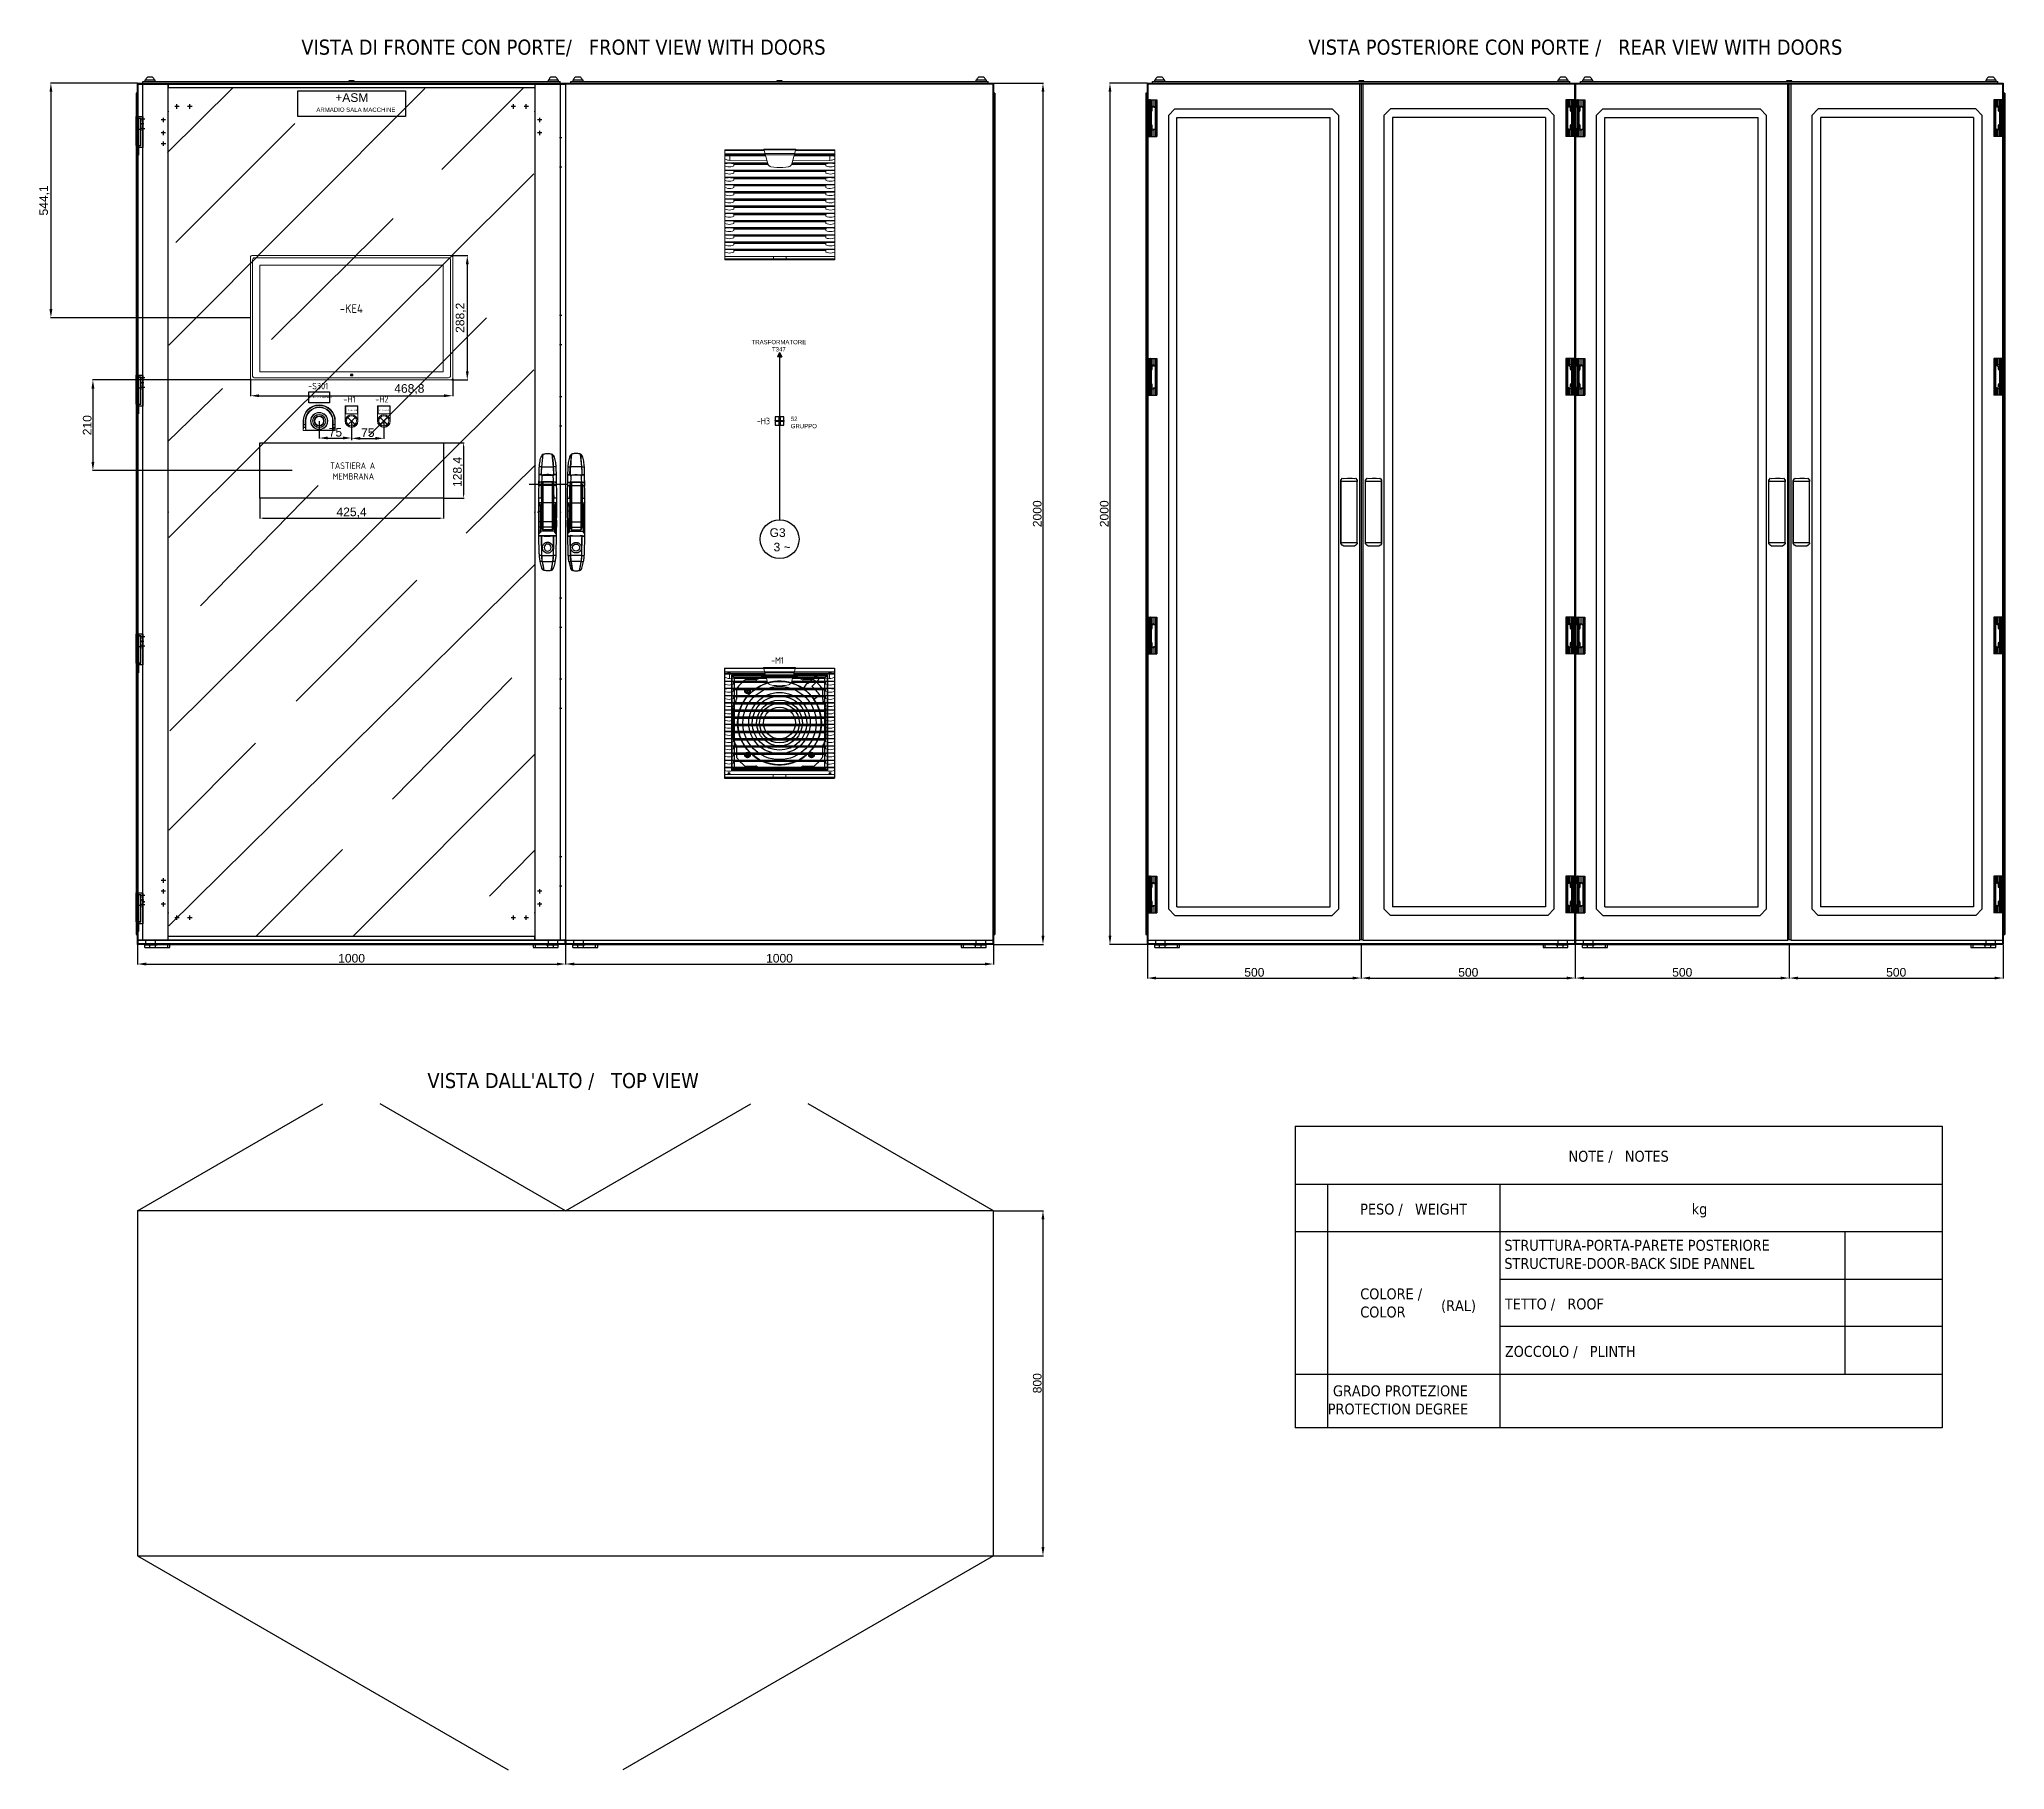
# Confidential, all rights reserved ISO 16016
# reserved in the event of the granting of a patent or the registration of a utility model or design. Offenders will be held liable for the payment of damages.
# Model space of a CAD drawing. Header units: millimetres. Extents: x 44489 to 51214, y 26943 to 32352.
# Drawn here: x 44489 to 49045, y 26943 to 30955 of the extents above; entities that cross this region are included whole.
import ezdxf
from ezdxf.enums import TextEntityAlignment as Align

# ---------------------------------------------------------------- set-up
doc = ezdxf.new("R2010")
doc.units = ezdxf.units.MM
doc.layers.add('000-PI-Oprema', color=30, linetype='Continuous', lineweight=5)
doc.layers.add('000-PI-ORMAR', color=2, linetype='Continuous')
doc.layers.add('1', color=4, linetype='Continuous')
doc.styles.add('ARIAL', font='arial.ttf')
doc.styles.add('MtXpl_Tahoma', font='tahoma.ttf')
doc.styles.add('PI0', font='isocpeur.ttf', dxfattribs={"width": 0.9})
doc.styles.get("Standard").update_dxf_attribs({"font": 'arial.ttf'})
doc.styles.add('Tahoma', font='tahoma.ttf')

msp = doc.modelspace()

# ---------------------------------------------------------------- texts
at = {"color": 7, "style": 'Tahoma'}
for s, height, p in [('VISTA DI FRONTE CON PORTE/   FRONT VIEW WITH DOORS', 35, (45703.6, 30936.8)), ('VISTA POSTERIORE CON PORTE /   REAR VIEW WITH DOORS', 35, (48049.3, 30936.8)), ("VISTA DALL'ALTO /   TOP VIEW", 35, (45702.8, 28540.5)), ('NOTE /   NOTES', 25.25, (48149.8, 28365)), ('PESO /   WEIGHT', 25.25, (47674.6, 28242.5)), ('kg', 25.25, (48337.3, 28242.8))]:
    msp.add_text(s, height=height, dxfattribs=at).set_placement(p, align=Align.MIDDLE_CENTER)
at = {"color": 7}
for s, height, p in [('+', 20, (45174.6, 30809.8)), ('ASM', 20, (45190.9, 30809.8)), ('TRASFORMATORE', 10, (46139.8, 30247.8)), ('T347', 10, (46187.1, 30231.1)), ('52', 10, (46230.7, 30069.8)), ('GRUPPO', 10, (46230.6, 30053)), ('G3', 20, (46181.5, 29801.1)), (' 3 ~', 20, (46183, 29767.6))]:
    msp.add_text(s, height=height, dxfattribs=at).set_placement(p)
for s, height, style, p in [('ARMADIO SALA MACCHINE', 10, 'ARIAL', (45130.9, 30786.6)), ('STRUTTURA-PORTA-PARETE POSTERIORE', 25.25, 'MtXpl_Tahoma', (47884.9, 28146)), ('STRUCTURE-DOOR-BACK SIDE PANNEL', 25.25, 'MtXpl_Tahoma', (47884.9, 28103.9)), ('COLORE /', 25.25, 'MtXpl_Tahoma', (47550.8, 28033.3)), ('COLOR', 25.25, 'MtXpl_Tahoma', (47550.8, 27991.2)), (' GRADO PROTEZIONE', 25.25, 'MtXpl_Tahoma', (47478.1, 27808.5)), ('PROTECTION DEGREE', 25.25, 'MtXpl_Tahoma', (47475.6, 27766.4))]:
    msp.add_text(s, height=height, dxfattribs=dict(at, style=style)).set_placement(p)
at = {"color": 7, "style": 'PI0', "width": 0.9}
for s, height, p in [('ARRESTO DI EMERGENZA', 3, (45117.2, 30123.3)), ('IN BLOCCO', 3, (45204, 30093.4)), ('IN ALLARME', 3, (45277.5, 30093.4)), ('blue', 3, (45209, 30061.7)), ('yellow', 3, (45282.3, 30062.2)), ('TASTIERA A', 15, (45163, 29958.8)), ('MEMBRANA', 15, (45168.4, 29933.8))]:
    msp.add_text(s, height=height, dxfattribs=at).set_placement(p)
for s, p in [('-H1', (45207.5, 30120.3)), ('-H2', (45282.8, 30120.3)), ('-H3', (46167.1, 30069.8)), ('-M1', (46199.7, 29514.8))]:
    msp.add_text(s, height=15, dxfattribs=at).set_placement(p, align=Align.MIDDLE)
at = {"color": 7, "style": 'Tahoma'}
for s, p in [('(RAL)', (47738.2, 28018.6)), ('TETTO /   ROOF', (47886.2, 28022.5)), ('ZOCCOLO /   PLINTH', (47886.2, 27912.5))]:
    msp.add_text(s, height=25.25, dxfattribs=at).set_placement(p, align=Align.MIDDLE_LEFT)
at = {"color": 7, "ltscale": 0.25, "char_height": 20, "attachment_point": 5, "rotation": 90}
for s, insert in [('544,1', (44500.4, 30581.3)), ('210', (44599.6, 30060.1)), ('128,4', (45459.5, 29951.8)), ('2000', (46802.1, 29854.8)), ('2000', (46957.4, 29854.8)), ('800', (46802.1, 27838.7))]:
    msp.add_mtext(s, dxfattribs=dict(at, insert=insert))
at = {"color": 7, "ltscale": 0.25, "char_height": 20, "attachment_point": 5}
for s, insert in [('75', (45175, 30043.6)), ('75', (45250.1, 30042.8)), ('425,4', (45212.5, 29857.3)), ('1000', (45212.5, 28824)), ('1000', (46204.5, 28824)), ('500', (47305.3, 28791.4)), ('500', (47801.3, 28791.4)), ('500', (48297.3, 28791.4)), ('500', (48793.3, 28791.4))]:
    msp.add_mtext(s, dxfattribs=dict(at, insert=insert))

# ---------------------------------------------------------------- blocks, each defined once
blk = doc.blocks.new('*U1361')
at = {"layer": '000-PI-ORMAR', "color": 7}
for p, q in [((-19.3, 101.3), (-19.7, 86.2)), ((-19.1, 105.2), (-13.4, 105.2)), ((-13.4, 105.2), (-10.6, 134.6)), ((13.2, 105.2), (-13.2, 105.2)), ((-10.5, 134.6), (-10.9, 134.5)), ((10.9, 134.5), (10.5, 134.6)), ((13.4, 105.2), (10.6, 134.6)), ((13.4, 105.2), (19.1, 105.2)), ((19.7, 86.2), (19.3, 101.3)), ((-19.7, 86.2), (-20.5, 27.7)), ((-19.7, 86.2), (-20.1, 61)), ((-20.1, 61.9), (-17.3, 61.9)), ((-20.1, 61.8), (-14.7, 61.8)), ((-20, 69.3), (-12.7, 69.3)), ((-20, 69), (-17.3, 69)), ((-19.7, 87), (-14.2, 87)), ((-19.7, 86.2), (-12.5, 86.2)), ((-17.3, 69.3), (17.3, 69.3)), ((-17.3, 61.8), (17.3, 61.8)), ((-15, 32.8), (-13.4, 60.3)), ((-13.3, -35.1), (-14.7, 61.8)), ((-14.1, 86.2), (-14.2, 87)), ((-14, 85.3), (-14.1, 86.2)), ((-12.5, 86.2), (-13.4, 60.3)), ((-12.7, 69.3), (-12.6, 69.3)), ((-12.6, 69.3), (-12.6, -39.1)), ((-11.2, 85.1), (-12.5, 86.2)), ((-10.7, 70.5), (-10.7, -41)), ((-10.7, 70.5), (10.7, 70.5)), ((10.7, 70.5), (10.7, -41)), ((12.5, 86.2), (11.2, 85.1)), ((12, 85.8), (14, 85.3)), ((12.5, 86.2), (19.7, 86.2)), ((13.4, 60.3), (12.5, 86.2)), ((12.6, 69.3), (12.6, -39.1)), ((12.6, 69.3), (12.7, 69.3)), ((12.7, 69.3), (20, 69.3)), ((14.7, 61.8), (13.3, -35.1)), ((13.4, 60.3), (15, 32.8)), ((14, 85.3), (14.1, 86.2)), ((14.1, 86.2), (14.2, 87)), ((14.2, 87), (19.7, 87)), ((14.7, 61.8), (20.1, 61.8)), ((17.3, 69), (20, 69)), ((17.3, 61.9), (20.1, 61.9)), ((20.5, 27.7), (19.7, 86.2)), ((20.1, 60.6), (19.7, 86.2)), ((20.5, 27.7), (20.3, 48.5)), ((-20.4, 35.9), (-20.5, 27.7)), ((-20.5, 32.8), (-15, 32.8)), ((-20.5, 27.7), (-20.1, -55.1)), ((-17.2, 17.8), (-20.5, 23.4)), ((-17.2, 14.2), (-20.5, 17)), ((-17.2, 2.5), (-20.5, 2.6)), ((-19.8, 21.4), (19.8, 21.4)), ((-17.2, 17.8), (-17.2, -47.4)), ((-16.2, 2.4), (-16.5, 15.5)), ((-16.5, 15.5), (-16.5, -46.1)), ((-16.4, 10.5), (-16.5, 13)), ((-16.2, 2.4), (-16.5, 2.5)), ((-16.2, -35.1), (-16.2, 2.4)), ((15, 32.8), (20.5, 32.8)), ((16.5, 15.5), (16.2, 2.4)), ((16.5, 2.5), (16.2, 2.4)), ((16.2, 2.4), (16.2, -35.1)), ((16.5, 13), (16.4, 10.5)), ((16.5, 15.5), (16.5, -46.1)), ((20.5, 23.4), (17.2, 17.8)), ((17.2, 17.8), (17.2, -47.4)), ((20.5, 17), (17.2, 14.2)), ((20.5, 2.6), (17.2, 2.5)), ((20.1, -55.1), (20.5, 27.7)), ((-20.5, -18.2), (-20.4, -35.1)), ((-20.5, -22.5), (20.5, -22.5)), ((-20.4, -35.1), (-13.3, -35.1)), ((-20.2, -44.2), (-20.1, -55.1)), ((-20.2, -44.2), (20.2, -44.2)), ((-16.5, -46.1), (-16.4, -43.8)), ((-16.4, -43.8), (16.4, -43.8)), ((-16.2, -35.1), (16.2, -35.1)), ((-11.5, -22.7), (-11.5, -29.5)), ((-10.7, -41), (10.7, -41)), ((13.3, -35.1), (20.4, -35.1)), ((16.4, -43.8), (16.5, -46.1)), ((20.1, -55.1), (20.2, -44.2)), ((20.4, -35.1), (20.5, -18.2)), ((-20.2, -50.4), (-17.2, -47.4)), ((-20.1, -55.1), (20.1, -55.1)), ((-20.1, -55.1), (-19.2, -96.1)), ((-20.1, -55.7), (-14, -55.7)), ((-14, -55.7), (-13.9, -55.1)), ((-13.4, -100.7), (-14, -55.7)), ((-13.9, -55.1), (-13.7, -54.4)), ((13.4, -100.7), (14, -55.7)), ((13.9, -55.1), (13.7, -54.4)), ((14, -55.7), (13.9, -55.1)), ((14, -55.7), (20.1, -55.7)), ((17.2, -47.4), (20.2, -50.4)), ((19.2, -96.1), (20.1, -55.1)), ((-19, -100.7), (-13.4, -100.7)), ((-17.1, -114.8), (-12, -114.8)), ((13.1, -100.7), (-13.1, -100.7)), ((11.7, -114.8), (-11.7, -114.8)), ((-9.7, -134.8), (-8, -135.2)), ((-7.8, -135.2), (-8, -135.2)), ((7.8, -135.2), (8, -135.2)), ((8, -135.2), (9.7, -134.8)), ((12, -114.8), (17.1, -114.8)), ((13.4, -100.7), (19, -100.7))]:
    blk.add_line(p, q, dxfattribs=at)
for points in [[(-19.1, 105.2), (-19.2, 104.3), (-19.2, 103.3), (-19.3, 102.3), (-19.3, 101.3)], [(-14.4, 130.2), (-15.3, 127.2), (-16.1, 124.2), (-16.9, 121.1), (-17.5, 118), (-18.1, 114.8), (-18.5, 111.7), (-18.9, 108.5), (-19.1, 105.2)], [(-10.9, 134.5), (-11.6, 133.9), (-12.2, 133.2), (-12.8, 132.5), (-13.4, 131.8), (-13.9, 131), (-14.4, 130.2)], [(-14.2, 87), (-14.2, 90.3), (-14.2, 93.5), (-14, 96.6), (-13.9, 99.7), (-13.6, 102.7), (-13.4, 105.2)], [(10.5, 134.6), (8.3, 135.2), (6.2, 135.5), (4, 135.8), (1.7, 136), (-0.5, 136), (-2.8, 135.9), (-4.7, 135.7), (-6.7, 135.5), (-8.6, 135.1), (-10.5, 134.6)], [(14.4, 130.2), (13.7, 131.4), (12.9, 132.5), (12.3, 133.2), (11.6, 133.9), (10.9, 134.5)], [(14.2, 87), (14.2, 90.3), (14.2, 93.5), (14, 96.6), (13.9, 99.7), (13.6, 102.7), (13.4, 105.2)], [(19.1, 105.2), (18.9, 108.4), (18.5, 111.6), (18.1, 114.7), (17.5, 117.9), (16.9, 121), (16.2, 124.1), (15.3, 127.2), (14.4, 130.2)], [(19.3, 101.3), (19.3, 102.3), (19.2, 103.3), (19.2, 104.3), (19.1, 105.2)], [(-12.7, 69.3), (-13.2, 68.4), (-13.6, 67.5), (-14, 66.6), (-14.3, 65.6), (-14.5, 64.6), (-14.6, 63.5), (-14.7, 62.5), (-14.7, 61.8)], [(-14, 85.3), (-12.2, 85.8), (-12, 85.8)], [(-12.6, 69.3), (-12.5, 69.5), (-12.3, 69.7), (-12.2, 69.9), (-12, 70), (-11.8, 70.2), (-11.6, 70.3), (-11.4, 70.4), (-11.2, 70.4), (-11, 70.5), (-10.7, 70.5)], [(-12, 85.8), (-10.3, 86.1), (-8.4, 86.4), (-6.5, 86.7), (-4.5, 86.9), (-2.5, 87), (-0.5, 87), (1.5, 87), (3.6, 86.9), (5.7, 86.8), (7.8, 86.5), (9.9, 86.2), (12, 85.8), (12, 85.8)], [(11.2, 85.1), (8.8, 85.5), (6.3, 85.8), (3.8, 86), (1.3, 86.1), (-0.8, 86.1), (-2.8, 86), (-4.9, 85.9), (-7, 85.7), (-9.1, 85.4), (-11.2, 85.1)], [(10.7, 70.5), (11, 70.5), (11.2, 70.4), (11.4, 70.4), (11.6, 70.3), (11.8, 70.2), (12, 70), (12.2, 69.9), (12.3, 69.7), (12.5, 69.5), (12.6, 69.3)], [(14.7, 61.8), (14.7, 62.9), (14.6, 63.9), (14.4, 65), (14.1, 66), (13.8, 66.9), (13.4, 67.9), (13, 68.8), (12.7, 69.3)], [(-16.5, 15.5), (-16.5, 15.9), (-16.6, 16.3), (-16.7, 16.6), (-16.8, 17), (-16.9, 17.3), (-17.1, 17.6), (-17.2, 17.8)], [(17.2, 17.8), (17, 17.5), (16.9, 17.2), (16.7, 16.8), (16.6, 16.5), (16.6, 16.1), (16.5, 15.8), (16.5, 15.5)], [(-16.4, -43.8), (-16.4, -43.1), (-16.3, -42.4), (-16.3, -41.6), (-16.3, -40.7), (-16.3, -39.9), (-16.3, -38.9), (-16.3, -38), (-16.2, -37), (-16.2, -36), (-16.2, -35.1)], [(-13.3, -35.1), (-13.2, -36.2), (-13.1, -37.2), (-12.9, -38.2), (-12.6, -39.1)], [(-12.6, -39.1), (-12.4, -39.6), (-12.1, -40.1), (-12, -40.4), (-11.8, -40.6), (-11.5, -40.7), (-11.3, -40.9), (-11, -40.9), (-10.8, -41), (-10.7, -41)], [(10.7, -41), (11, -40.9), (11.2, -40.9), (11.4, -40.8), (11.6, -40.7), (11.8, -40.5), (12, -40.3), (12.3, -39.8), (12.6, -39.3), (12.6, -39.1)], [(12.6, -39.1), (12.9, -38.1), (13.1, -37.1), (13.2, -36), (13.3, -35.1)], [(16.2, -35.1), (16.2, -36.1), (16.2, -37.1), (16.3, -38.1), (16.3, -39), (16.3, -39.9), (16.3, -40.8), (16.3, -41.7), (16.3, -42.5), (16.4, -43.2), (16.4, -43.8)], [(-17.2, -47.4), (-17, -47.3), (-16.9, -47.1), (-16.7, -46.9), (-16.6, -46.7), (-16.6, -46.5), (-16.5, -46.3), (-16.5, -46.1)], [(-9.6, -55.1), (-9.9, -55), (-11.8, -54.7), (-13.7, -54.4)], [(8.9, -73.9), (9.6, -74.6), (10.3, -75.5), (10.9, -76.3), (11.4, -77.3), (11.9, -78.2), (12.2, -79.2), (12.5, -80.2), (12.6, -81.3), (12.7, -82.3), (12.6, -83.3), (12.5, -84.2), (12.3, -85.2), (12.1, -86.1), (11.7, -87), (11.3, -87.9), (10.9, -88.7), (10.3, -89.5), (9.7, -90.3), (9, -91), (8.3, -91.6), (7.5, -92.2), (6.6, -92.8), (5.7, -93.3), (4.8, -93.7), (3.7, -94), (2.7, -94.3), (1.6, -94.5), (0.5, -94.5), (-0.6, -94.5), (-1.7, -94.4), (-2.8, -94.3), (-3.8, -94), (-4.9, -93.6), (-5.9, -93.2), (-6.9, -92.6), (-7.8, -92), (-8.6, -91.3), (-9.4, -90.6), (-10.1, -89.7), (-10.8, -88.9), (-11.3, -88), (-11.7, -87), (-12.1, -86.1), (-12.4, -85.1), (-12.6, -84.1), (-12.7, -83.1), (-12.7, -82.1), (-12.6, -81.2), (-12.5, -80.2), (-12.2, -79.3), (-11.9, -78.4), (-11.6, -77.5), (-11.1, -76.7), (-10.6, -75.9), (-10, -75.1), (-9.4, -74.3), (-8.6, -73.6), (-7.8, -73), (-7, -72.4), (-6.1, -71.9), (-5.1, -71.4), (-4.1, -71), (-3.1, -70.7), (-2, -70.5), (-0.9, -70.4), (0.1, -70.4), (1.2, -70.4), (2.3, -70.6), (3.3, -70.8), (4.4, -71.1), (5.4, -71.5), (6.3, -72), (7.2, -72.5), (8.1, -73.2), (8.9, -73.9)], [(9.6, -55.1), (7.8, -55.3), (5.8, -55.5), (3.8, -55.6), (1.7, -55.7), (-0.4, -55.7), (-2.4, -55.6), (-4.3, -55.6), (-6.2, -55.4), (-8.1, -55.2), (-9.6, -55.1)], [(13.7, -54.4), (11.7, -54.8), (9.8, -55), (9.6, -55.1)], [(16.5, -46.1), (16.5, -46.3), (16.6, -46.5), (16.7, -46.8), (16.8, -47), (16.9, -47.1), (17.1, -47.3), (17.2, -47.4)], [(-19.2, -96.1), (-19.1, -98.4), (-19, -100.7)], [(-19, -100.7), (-18.8, -102.4), (-18.7, -104.2), (-18.5, -105.9), (-18.3, -107.6), (-18.1, -109.2), (-17.8, -110.9), (-17.6, -111.9), (-17.5, -112.9), (-17.3, -113.9), (-17.1, -114.8)], [(-17.1, -114.8), (-16.5, -117.9), (-15.7, -120.9), (-14.9, -123.8), (-14.1, -126.7), (-13.1, -129.6), (-12.1, -132.3)], [(-12, -114.8), (-12.4, -112.5), (-12.7, -110.1), (-13, -107.5), (-13.2, -104.8), (-13.4, -102.1), (-13.4, -100.7)], [(-12.1, -132.3), (-11.6, -133), (-11, -133.6), (-10.4, -134.2), (-9.7, -134.8)], [(-8, -135.2), (-10.5, -123.5), (-12, -114.8)], [(-7.8, -135.2), (-5.9, -135.6), (-4.1, -135.8), (-2.2, -135.9), (-0.2, -136), (1.7, -136), (3.7, -135.8), (5.8, -135.6), (7.8, -135.2)], [(8, -135.2), (10.5, -123.5), (12, -114.8)], [(9.7, -134.8), (10.4, -134.2), (11, -133.6), (11.6, -133), (12.1, -132.3)], [(12, -114.8), (12.4, -112.5), (12.7, -110.1), (13, -107.5), (13.2, -104.8), (13.4, -102.1), (13.4, -100.7)], [(12.1, -132.3), (13.1, -129.6), (14.1, -126.8), (14.9, -123.9), (15.7, -120.9), (16.5, -117.9), (17.1, -114.8)], [(17.1, -114.8), (17.4, -113.4), (17.6, -111.9), (17.9, -110.4), (18.1, -108.7), (18.4, -107), (18.6, -105.3), (18.7, -104.2), (18.8, -103), (18.9, -101.8), (19, -100.7)], [(19, -100.7), (19.1, -98.4), (19.2, -96.1)]]:
    blk.add_lwpolyline(points, dxfattribs=at)
blk.add_circle((0, -82.1), 8.15, dxfattribs=at)
for centre, major_axis, ratio, start_param, end_param in [((-7.5, 87.2), (0, 37), 0.175521, 1.061397, 1.596486), ((73, -135.2), (0, 546.8), 0.175521, 1.054802, 1.115623), ((-73, -135.2), (0, 546.8), 0.175521, -1.115623, -1.054802), ((7.5, 87.2), (0, 37), 0.175521, 4.6867, 5.221788), ((-7.5, 87.2), (0, 37), 0.175521, -4.6867, -4.66155), ((7.5, 87.2), (0, 37), 0.175521, 4.66155, 4.6867), ((-19.5, 12.8), (-3, 0), 0.71325, 3.261467, 3.839724), ((-19.5, 2.5), (-3, 0), 0.017452, 3.261467, 3.839724), ((19.5, 12.8), (-3, 0), 0.71325, 5.585054, 6.163311), ((19.5, 2.5), (-3, 0), 0.017452, -0.698132, -0.119874), ((137.5, -39.6), (0, 669.9), 0.225671, -4.689366, -4.621155), ((-137.5, -39.6), (0, 669.9), 0.225671, 4.621155, 4.689366), ((-5.9, -95.4), (0, 32.4), 0.225671, 1.735147, 2.215471), ((21.2, -9.1), (0, 180.2), 0.225671, -4.085045, -3.936826), ((-21.2, -9.1), (0, 180.2), 0.225671, 3.936826, 4.085045), ((5.9, -95.4), (0, 32.4), 0.225671, 4.067714, 4.548039)]:
    blk.add_ellipse(centre, major_axis=major_axis, ratio=ratio, start_param=start_param, end_param=end_param, dxfattribs=at)

# ---------------------------------------------------------------- hatches: boundary and pattern name
at = {"ltscale": 0.25}
h = msp.add_hatch(color=7, dxfattribs=at)
h.dxf.hatch_style = 1
h.paths.add_polyline_path([(46204.8, 30228.4), (46199.8, 30218.4), (46204.8, 30218.4), (46209.8, 30218.4)])
h = msp.add_hatch(color=7, dxfattribs=at)
h.dxf.hatch_style = 1
h.paths.add_polyline_path([(46214.8, 30070.9), (46205.8, 30070.9), (46205.8, 30079.9), (46204.8, 30079.9), (46203.8, 30079.9), (46203.8, 30070.9), (46194.8, 30070.9), (46194.8, 30069.9), (46194.8, 30068.9), (46203.8, 30068.9), (46203.8, 30059.9), (46205.8, 30059.9), (46205.8, 30068.9), (46214.8, 30068.9)])

# ---------------------------------------------------------------- linework, layer by layer
at = {"color": 7, "ltscale": 0.25}
for p, q in [((44715.9, 30853.3), (44514.2, 30853.3)), ((45708.5, 30850.8), (45708.5, 28866.3)), ((46701.1, 30853.3), (46816.5, 30853.3)), ((47056.6, 30853.3), (46969.3, 30853.3)), ((44515.4, 30833.3), (44515.4, 30329.2)), ((46815.3, 30833.3), (46815.3, 28876.3)), ((46970.6, 30833.3), (46970.6, 28876.3)), ((46204.8, 30228.4), (46199.8, 30218.4)), ((46204.8, 30218.4), (46199.8, 30218.4)), ((46204.8, 30228.4), (46209.8, 30218.4)), ((46204.8, 30218.4), (46204.8, 30079.9)), ((46204.8, 30218.4), (46209.8, 30218.4)), ((44988.3, 30165.1), (44611.6, 30165.1)), ((44612.8, 30145.1), (44612.8, 29975.1)), ((46214.8, 30079.9), (46194.8, 30079.9)), ((46194.8, 30079.9), (46194.8, 30059.9)), ((46203.8, 30070.9), (46203.8, 30079.9)), ((46204.8, 30079.9), (46205.8, 30079.9)), ((46205.8, 30079.9), (46205.8, 30070.9)), ((46214.8, 30069.9), (46214.8, 30079.9)), ((45212.4, 30055.7), (45212.4, 30025.7)), ((46194.8, 30069.9), (46194.8, 30070.9)), ((46194.8, 30070.9), (46203.8, 30070.9)), ((46203.8, 30068.9), (46194.8, 30068.9)), ((46194.8, 30059.9), (46214.8, 30059.9)), ((46203.8, 30059.9), (46203.8, 30068.9)), ((46205.8, 30059.9), (46203.8, 30059.9)), ((46204.8, 30059.9), (46204.8, 29840.8)), ((46205.8, 30070.9), (46214.8, 30070.9)), ((46214.8, 30068.9), (46205.8, 30068.9)), ((46205.8, 30068.9), (46205.8, 30059.9)), ((46214.8, 30070.9), (46214.8, 30068.9)), ((46214.8, 30059.9), (46214.8, 30069.9)), ((44999.8, 30019.3), (45425.2, 30019.3)), ((44999.8, 29890.9), (44999.8, 30019.3)), ((45425.2, 30019.3), (45425.2, 29890.9)), ((45074.9, 29955.1), (44611.6, 29955.1)), ((45425.2, 29890.9), (44999.8, 29890.9)), ((44716.5, 28855.7), (44716.5, 28809.5)), ((45708.5, 28855.7), (45708.5, 28809.5)), ((45708.5, 28855.7), (45708.5, 28809.5)), ((46700.5, 28855.7), (46700.5, 28809.5)), ((46701.1, 28856.3), (46816.5, 28856.3)), ((47056.6, 28856.3), (46969.3, 28856.3)), ((47057.3, 28855.7), (47057.3, 28777)), ((47553.3, 28855.7), (47553.3, 28777)), ((47553.3, 28854.5), (47553.3, 28777)), ((48049.3, 28855.7), (48049.3, 28777)), ((48049.3, 28854.5), (48049.3, 28777)), ((48545.3, 28855.7), (48545.3, 28777)), ((48545.3, 28854.5), (48545.3, 28777)), ((49041.3, 28854.5), (49041.3, 28777)), ((44736.5, 28810.7), (45688.5, 28810.7)), ((45728.5, 28810.7), (46680.5, 28810.7)), ((47077.3, 28778.2), (47533.3, 28778.2)), ((47573.3, 28778.2), (48029.3, 28778.2)), ((48069.3, 28778.2), (48525.3, 28778.2)), ((48565.3, 28778.2), (49021.3, 28778.2)), ((44716.3, 28238.7), (45145.9, 28486.7)), ((45708.5, 28238.7), (45278.9, 28486.7)), ((45708.5, 28238.7), (46138.1, 28486.7)), ((46700.7, 28238.7), (46271.1, 28486.7)), ((46700.7, 28238.7), (44716.3, 28238.7)), ((44716.3, 28238.7), (44716.3, 27438.7)), ((46700.7, 27438.7), (46700.7, 28238.7)), ((46701.3, 28238.7), (46816.5, 28238.7)), ((46815.3, 28218.7), (46815.3, 27458.7)), ((44716.3, 27438.7), (45575.6, 26942.6)), ((44716.3, 27438.7), (46700.7, 27438.7)), ((46700.7, 27438.7), (45841.4, 26942.6)), ((46701.3, 27438.7), (46816.5, 27438.7))]:
    msp.add_line(p, q, dxfattribs=at)
at = {"color": 7}
for p, q in [((44716.5, 30830.2), (44716.5, 30853.3)), ((44716.5, 30853.3), (44728.8, 30853.3)), ((44716.7, 30850.8), (44716.7, 28866.3)), ((45212.8, 30850.8), (44716.7, 30850.8)), ((44718, 30850.8), (44718, 30851.8)), ((44718, 30851.8), (44728.8, 30851.8)), ((44718, 28866.3), (44718, 30850.8)), ((44728.8, 30850.8), (44728.8, 30857.3)), ((44728.8, 30857.3), (45696.3, 30857.3)), ((44728.8, 30853.3), (45215.2, 30853.3)), ((44728.8, 30851.8), (45212.8, 30851.8)), ((44757, 30860.2), (44733, 30860.2)), ((44733, 30860.2), (44733, 30857.3)), ((44751, 30866.8), (44739, 30866.8)), ((44757, 30857.3), (44757, 30860.2)), ((45206.4, 30858.3), (45206.4, 30857.3)), ((45218.6, 30858.3), (45206.4, 30858.3)), ((45212.8, 30851.8), (45696.3, 30851.8)), ((45708.5, 30850.8), (45212.8, 30850.8)), ((45215.2, 30853.3), (45696.3, 30853.3)), ((45218.6, 30857.3), (45218.6, 30858.3)), ((45692, 30860.2), (45668, 30860.2)), ((45668, 30860.2), (45668, 30857.3)), ((45686, 30866.8), (45674, 30866.8)), ((45692, 30857.3), (45692, 30860.2)), ((45696.3, 30850.8), (45696.3, 30857.3)), ((45696.3, 30853.3), (45708.5, 30853.3)), ((45696.3, 30851.8), (45707, 30851.8)), ((45707, 30851.8), (45707, 30850.8)), ((45708.5, 30850.8), (45708.5, 30853.3)), ((45708.5, 30853.3), (45720.8, 30853.3)), ((46204.8, 30850.8), (45708.5, 30850.8)), ((45710, 30850.8), (45710, 30851.8)), ((45710, 30851.8), (45720.8, 30851.8)), ((45720.8, 30850.8), (45720.8, 30857.3)), ((45720.8, 30857.3), (46688.3, 30857.3)), ((45720.8, 30853.3), (46207.2, 30853.3)), ((45720.8, 30851.8), (46204.8, 30851.8)), ((45749, 30860.2), (45725, 30860.2)), ((45725, 30860.2), (45725, 30857.3)), ((45743, 30866.8), (45731, 30866.8)), ((45749, 30857.3), (45749, 30860.2)), ((46198.4, 30858.3), (46198.4, 30857.3)), ((46210.6, 30858.3), (46198.4, 30858.3)), ((46204.8, 30851.8), (46688.3, 30851.8)), ((46700.3, 30850.8), (46204.8, 30850.8)), ((46207.2, 30853.3), (46688.3, 30853.3)), ((46210.6, 30857.3), (46210.6, 30858.3)), ((46684, 30860.2), (46660, 30860.2)), ((46660, 30860.2), (46660, 30857.3)), ((46678, 30866.8), (46666, 30866.8)), ((46684, 30857.3), (46684, 30860.2)), ((46688.3, 30850.8), (46688.3, 30857.3)), ((46688.3, 30853.3), (46700.5, 30853.3)), ((46688.3, 30851.8), (46699, 30851.8)), ((46699, 30851.8), (46699, 30850.8)), ((46699, 30850.8), (46699, 28866.3)), ((46700.3, 28866.3), (46700.3, 30850.8)), ((46700.5, 30853.3), (46700.5, 30830.2)), ((47057.3, 30830.2), (47057.3, 30853.3)), ((47057.3, 30853.3), (47069.5, 30853.3)), ((47057.4, 30850.8), (47057.4, 28866.3)), ((47550, 30850.8), (47057.4, 30850.8)), ((47058.8, 30850.8), (47058.8, 30851.8)), ((47058.8, 30851.8), (47069.5, 30851.8)), ((47058.8, 28866.3), (47058.8, 30850.8)), ((47069.5, 30850.8), (47069.5, 30857.3)), ((47069.5, 30857.3), (48037, 30857.3)), ((47069.5, 30853.3), (47555.9, 30853.3)), ((47069.5, 30851.8), (47553.5, 30851.8)), ((47097.8, 30860.2), (47073.8, 30860.2)), ((47073.8, 30860.2), (47073.8, 30857.3)), ((47091.8, 30866.8), (47079.8, 30866.8)), ((47097.8, 30857.3), (47097.8, 30860.2)), ((47547.2, 30858.3), (47547.2, 30857.3)), ((47559.4, 30858.3), (47547.2, 30858.3)), ((47550, 28898.3), (47550, 30850.8)), ((47553.5, 30851.8), (48037, 30851.8)), ((47553.5, 28867.1), (47553.5, 30851.8)), ((47555.9, 30853.3), (48037, 30853.3)), ((48049.1, 30850.8), (47557.1, 30850.8)), ((47557.1, 30850.8), (47557.1, 28866.3)), ((47559.4, 30857.3), (47559.4, 30858.3)), ((48032.8, 30860.2), (48008.8, 30860.2)), ((48008.8, 30860.2), (48008.8, 30857.3)), ((48026.8, 30866.8), (48014.8, 30866.8)), ((48032.8, 30857.3), (48032.8, 30860.2)), ((48037, 30850.8), (48037, 30857.3)), ((48037, 30853.3), (48049.3, 30853.3)), ((48037, 30851.8), (48047.8, 30851.8)), ((48047.8, 30851.8), (48047.8, 30850.8)), ((48047.8, 30850.8), (48047.8, 28866.3)), ((48049.1, 28866.3), (48049.1, 30850.8)), ((48049.3, 30853.3), (48049.3, 30830.2)), ((48049.3, 30830.2), (48049.3, 30853.3)), ((48049.3, 30853.3), (48061.5, 30853.3)), ((48049.4, 30850.8), (48049.4, 28866.3)), ((48542, 30850.8), (48049.4, 30850.8)), ((48050.8, 30850.8), (48050.8, 30851.8)), ((48050.8, 30851.8), (48061.5, 30851.8)), ((48050.8, 28866.3), (48050.8, 30850.8)), ((48061.5, 30850.8), (48061.5, 30857.3)), ((48061.5, 30857.3), (49029, 30857.3)), ((48061.5, 30853.3), (48547.9, 30853.3)), ((48061.5, 30851.8), (48545.5, 30851.8)), ((48089.8, 30860.2), (48065.8, 30860.2)), ((48065.8, 30860.2), (48065.8, 30857.3)), ((48083.8, 30866.8), (48071.8, 30866.8)), ((48089.8, 30857.3), (48089.8, 30860.2)), ((48539.2, 30858.3), (48539.2, 30857.3)), ((48551.4, 30858.3), (48539.2, 30858.3)), ((48542, 28898.3), (48542, 30850.8)), ((48545.5, 30851.8), (49029, 30851.8)), ((48545.5, 28867.1), (48545.5, 30851.8)), ((48547.9, 30853.3), (49029, 30853.3)), ((49041.1, 30850.8), (48549.1, 30850.8)), ((48549.1, 30850.8), (48549.1, 28866.3)), ((48551.4, 30857.3), (48551.4, 30858.3)), ((49024.8, 30860.2), (49000.8, 30860.2)), ((49000.8, 30860.2), (49000.8, 30857.3)), ((49018.8, 30866.8), (49006.8, 30866.8)), ((49024.8, 30857.3), (49024.8, 30860.2)), ((49029, 30850.8), (49029, 30857.3)), ((49029, 30853.3), (49041.3, 30853.3)), ((49029, 30851.8), (49039.8, 30851.8)), ((49039.8, 30851.8), (49039.8, 30850.8)), ((49039.8, 30850.8), (49039.8, 28866.3)), ((49041.1, 28866.3), (49041.1, 30850.8)), ((49041.3, 30853.3), (49041.3, 30830.2)), ((44715.7, 30830.1), (44713, 30830.1)), ((44713, 30830.1), (44713, 28879.1)), ((44716.7, 30830), (44715.7, 30830.1)), ((44715.7, 30830.1), (44715.7, 28879.1)), ((44716.5, 28879.3), (44716.5, 30830.2)), ((45087.8, 30835.8), (45337.8, 30835.8)), ((45087.8, 30775.8), (45087.8, 30835.8)), ((45337.8, 30835.8), (45337.8, 30775.8)), ((46701.3, 30830.1), (46700.3, 30830)), ((46700.5, 30830.2), (46700.5, 28879.3)), ((46704, 30830.1), (46701.3, 30830.1)), ((46701.3, 30830.1), (46701.3, 28879.1)), ((46704, 30830.1), (46704, 28879.1)), ((47056.5, 30830.1), (47053.8, 30830.1)), ((47053.8, 30830.1), (47053.8, 28879.1)), ((47057.4, 30830), (47056.5, 30830.1)), ((47056.5, 30830.1), (47056.5, 28879.1)), ((47057.3, 28879.3), (47057.3, 30830.2)), ((47059.8, 30814.8), (47059.8, 30799.8)), ((47059.8, 30814.8), (47079.2, 30814.8)), ((47061.7, 30812.8), (47061.7, 30806.3)), ((47062.4, 30812.8), (47061.7, 30812.8)), ((47061.7, 30806.3), (47065.9, 30806.3)), ((47061.7, 30801.3), (47061.7, 30743.3)), ((47065.9, 30801.3), (47061.7, 30801.3)), ((47062.1, 30801.3), (47062.1, 30743.3)), ((47062.4, 30812.8), (47062.4, 30731.8)), ((47062.4, 30806.3), (47062.4, 30738.3)), ((47062.8, 30801.3), (47062.8, 30743.3)), ((47065.1, 30814.8), (47065.1, 30729.8)), ((47065.4, 30814.8), (47065.4, 30799.8)), ((47065.9, 30814.8), (47065.9, 30729.8)), ((47070, 30814.8), (47070, 30799.8)), ((47070.9, 30799.8), (47070.9, 30814.8)), ((47074.7, 30814.8), (47074.7, 30797.8)), ((47076.6, 30814.8), (47076.6, 30729.8)), ((47076.8, 30814.8), (47076.8, 30797.8)), ((47079.2, 30814.8), (47079.2, 30729.8)), ((48027.3, 30814.8), (48027.3, 30729.8)), ((48046.7, 30814.8), (48027.3, 30814.8)), ((48029.8, 30814.8), (48029.8, 30797.8)), ((48030, 30814.8), (48030, 30729.8)), ((48031.9, 30814.8), (48031.9, 30797.8)), ((48035.6, 30799.8), (48035.6, 30814.8)), ((48036.5, 30814.8), (48036.5, 30799.8)), ((48040.6, 30814.8), (48040.6, 30729.8)), ((48044.8, 30806.3), (48040.6, 30806.3)), ((48040.6, 30801.3), (48044.9, 30801.3)), ((48041.2, 30814.8), (48041.2, 30799.8)), ((48041.4, 30814.8), (48041.4, 30729.8)), ((48043.7, 30801.3), (48043.7, 30743.3)), ((48044.1, 30812.8), (48044.8, 30812.8)), ((48044.1, 30812.8), (48044.1, 30731.8)), ((48044.1, 30806.3), (48044.1, 30738.3)), ((48044.4, 30801.3), (48044.4, 30743.3)), ((48044.8, 30812.8), (48044.8, 30806.3)), ((48044.9, 30801.3), (48044.9, 30743.3)), ((48046.7, 30814.8), (48046.7, 30799.8)), ((48049.3, 30830.2), (48049.3, 28879.3)), ((48049.3, 28879.3), (48049.3, 30830.2)), ((48051.8, 30814.8), (48051.8, 30799.8)), ((48051.8, 30814.8), (48071.2, 30814.8)), ((48053.7, 30812.8), (48053.7, 30806.3)), ((48054.4, 30812.8), (48053.7, 30812.8)), ((48053.7, 30806.3), (48057.9, 30806.3)), ((48053.7, 30801.3), (48053.7, 30743.3)), ((48057.9, 30801.3), (48053.7, 30801.3)), ((48054.1, 30801.3), (48054.1, 30743.3)), ((48054.4, 30812.8), (48054.4, 30731.8)), ((48054.4, 30806.3), (48054.4, 30738.3)), ((48054.8, 30801.3), (48054.8, 30743.3)), ((48057.1, 30814.8), (48057.1, 30729.8)), ((48057.4, 30814.8), (48057.4, 30799.8)), ((48057.9, 30814.8), (48057.9, 30729.8)), ((48062, 30814.8), (48062, 30799.8)), ((48062.9, 30799.8), (48062.9, 30814.8)), ((48066.7, 30814.8), (48066.7, 30797.8)), ((48068.6, 30814.8), (48068.6, 30729.8)), ((48068.8, 30814.8), (48068.8, 30797.8)), ((48071.2, 30814.8), (48071.2, 30729.8)), ((49019.3, 30814.8), (49019.3, 30729.8)), ((49038.7, 30814.8), (49019.3, 30814.8)), ((49021.8, 30814.8), (49021.8, 30797.8)), ((49022, 30814.8), (49022, 30729.8)), ((49023.9, 30814.8), (49023.9, 30797.8)), ((49027.6, 30799.8), (49027.6, 30814.8)), ((49028.5, 30814.8), (49028.5, 30799.8)), ((49032.6, 30814.8), (49032.6, 30729.8)), ((49036.8, 30806.3), (49032.6, 30806.3)), ((49032.6, 30801.3), (49036.9, 30801.3)), ((49033.2, 30814.8), (49033.2, 30799.8)), ((49033.4, 30814.8), (49033.4, 30729.8)), ((49035.7, 30801.3), (49035.7, 30743.3)), ((49036.1, 30812.8), (49036.8, 30812.8)), ((49036.1, 30812.8), (49036.1, 30731.8)), ((49036.1, 30806.3), (49036.1, 30738.3)), ((49036.4, 30801.3), (49036.4, 30743.3)), ((49036.8, 30812.8), (49036.8, 30806.3)), ((49036.9, 30801.3), (49036.9, 30743.3)), ((49038.7, 30814.8), (49038.7, 30799.8)), ((49042, 30830.1), (49041.1, 30830)), ((49041.3, 30830.2), (49041.3, 28879.3)), ((49044.8, 30830.1), (49042, 30830.1)), ((49042, 30830.1), (49042, 28879.1)), ((49044.8, 30830.1), (49044.8, 28879.1)), ((45337.8, 30775.8), (45087.8, 30775.8)), ((47059.8, 30799.8), (47072.6, 30799.8)), ((47060.3, 30799.8), (47060.3, 30797.3)), ((47070.5, 30797.3), (47060.3, 30797.3)), ((47062.4, 30797.3), (47062.4, 30789.8)), ((47068.3, 30789.8), (47062.4, 30789.8)), ((47062.4, 30789.8), (47063.9, 30787.3)), ((47063.9, 30757.3), (47062.4, 30754.8)), ((47062.4, 30754.8), (47062.4, 30747.3)), ((47068.3, 30754.8), (47062.4, 30754.8)), ((47066.9, 30787.3), (47063.9, 30787.3)), ((47066.9, 30757.3), (47063.9, 30757.3)), ((47066.9, 30787.3), (47068.3, 30789.8)), ((47068.3, 30754.8), (47066.9, 30757.3)), ((47068.3, 30789.8), (47068.3, 30797.3)), ((47068.3, 30747.3), (47068.3, 30754.8)), ((47070.5, 30797.3), (47070.5, 30799.8)), ((47072.6, 30799.8), (47072.6, 30797.8)), ((47072.6, 30797.8), (47077.5, 30797.8)), ((47075, 30797.8), (47075, 30746.8)), ((47077.5, 30797.8), (47077.5, 30746.8)), ((47120.9, 30793.6), (47105.9, 30778.6)), ((47105.9, 30778.6), (47105.9, 28938.6)), ((47120.9, 30793.6), (47485.9, 30793.6)), ((47125.9, 30773.6), (47480.9, 30773.6)), ((47125.9, 28943.6), (47125.9, 30773.6)), ((47480.9, 28943.6), (47480.9, 30773.6)), ((47500.9, 30778.6), (47485.9, 30793.6)), ((47500.9, 28938.6), (47500.9, 30778.6)), ((47620.6, 30793.6), (47605.6, 30778.6)), ((47605.6, 30778.6), (47605.6, 28938.6)), ((47985.6, 30793.6), (47620.6, 30793.6)), ((47980.6, 30773.6), (47625.6, 30773.6)), ((47625.6, 30773.6), (47625.6, 28943.6)), ((47980.6, 30773.6), (47980.6, 28943.6)), ((48000.6, 30778.6), (47985.6, 30793.6)), ((48000.6, 28938.6), (48000.6, 30778.6)), ((48029, 30797.8), (48029, 30746.8)), ((48034, 30797.8), (48029, 30797.8)), ((48031.5, 30797.8), (48031.5, 30746.8)), ((48046.7, 30799.8), (48034, 30799.8)), ((48034, 30799.8), (48034, 30797.8)), ((48036.1, 30797.3), (48036.1, 30799.8)), ((48036.1, 30797.3), (48046.3, 30797.3)), ((48038.2, 30789.8), (48038.2, 30797.3)), ((48038.2, 30789.8), (48044.1, 30789.8)), ((48039.7, 30787.3), (48038.2, 30789.8)), ((48038.2, 30754.8), (48039.7, 30757.3)), ((48038.2, 30747.3), (48038.2, 30754.8)), ((48038.2, 30754.8), (48044.1, 30754.8)), ((48039.7, 30787.3), (48042.7, 30787.3)), ((48039.7, 30757.3), (48042.7, 30757.3)), ((48044.1, 30789.8), (48042.7, 30787.3)), ((48042.7, 30757.3), (48044.1, 30754.8)), ((48044.1, 30797.3), (48044.1, 30789.8)), ((48044.1, 30754.8), (48044.1, 30747.3)), ((48046.3, 30799.8), (48046.3, 30797.3)), ((48051.8, 30799.8), (48064.6, 30799.8)), ((48052.3, 30799.8), (48052.3, 30797.3)), ((48062.5, 30797.3), (48052.3, 30797.3)), ((48054.4, 30797.3), (48054.4, 30789.8)), ((48060.3, 30789.8), (48054.4, 30789.8)), ((48054.4, 30789.8), (48055.9, 30787.3)), ((48055.9, 30757.3), (48054.4, 30754.8)), ((48054.4, 30754.8), (48054.4, 30747.3)), ((48060.3, 30754.8), (48054.4, 30754.8)), ((48058.9, 30787.3), (48055.9, 30787.3)), ((48058.9, 30757.3), (48055.9, 30757.3)), ((48058.9, 30787.3), (48060.3, 30789.8)), ((48060.3, 30754.8), (48058.9, 30757.3)), ((48060.3, 30789.8), (48060.3, 30797.3)), ((48060.3, 30747.3), (48060.3, 30754.8)), ((48062.5, 30797.3), (48062.5, 30799.8)), ((48064.6, 30799.8), (48064.6, 30797.8)), ((48064.6, 30797.8), (48069.5, 30797.8)), ((48067, 30797.8), (48067, 30746.8)), ((48069.5, 30797.8), (48069.5, 30746.8)), ((48112.9, 30793.6), (48097.9, 30778.6)), ((48097.9, 30778.6), (48097.9, 28938.6)), ((48112.9, 30793.6), (48477.9, 30793.6)), ((48117.9, 30773.6), (48472.9, 30773.6)), ((48117.9, 28943.6), (48117.9, 30773.6)), ((48472.9, 28943.6), (48472.9, 30773.6)), ((48492.9, 30778.6), (48477.9, 30793.6)), ((48492.9, 28938.6), (48492.9, 30778.6)), ((48612.6, 30793.6), (48597.6, 30778.6)), ((48597.6, 30778.6), (48597.6, 28938.6)), ((48977.6, 30793.6), (48612.6, 30793.6)), ((48972.6, 30773.6), (48617.6, 30773.6)), ((48617.6, 30773.6), (48617.6, 28943.6)), ((48972.6, 30773.6), (48972.6, 28943.6)), ((48992.6, 30778.6), (48977.6, 30793.6)), ((48992.6, 28938.6), (48992.6, 30778.6)), ((49021, 30797.8), (49021, 30746.8)), ((49026, 30797.8), (49021, 30797.8)), ((49023.5, 30797.8), (49023.5, 30746.8)), ((49038.7, 30799.8), (49026, 30799.8)), ((49026, 30799.8), (49026, 30797.8)), ((49028.1, 30797.3), (49028.1, 30799.8)), ((49028.1, 30797.3), (49038.3, 30797.3)), ((49030.2, 30789.8), (49030.2, 30797.3)), ((49030.2, 30789.8), (49036.1, 30789.8)), ((49031.7, 30787.3), (49030.2, 30789.8)), ((49030.2, 30754.8), (49031.7, 30757.3)), ((49030.2, 30747.3), (49030.2, 30754.8)), ((49030.2, 30754.8), (49036.1, 30754.8)), ((49031.7, 30787.3), (49034.7, 30787.3)), ((49031.7, 30757.3), (49034.7, 30757.3)), ((49036.1, 30789.8), (49034.7, 30787.3)), ((49034.7, 30757.3), (49036.1, 30754.8)), ((49036.1, 30797.3), (49036.1, 30789.8)), ((49036.1, 30754.8), (49036.1, 30747.3)), ((49038.3, 30799.8), (49038.3, 30797.3)), ((47059.8, 30744.8), (47059.8, 30729.8)), ((47059.8, 30744.8), (47072.6, 30744.8)), ((47059.8, 30729.8), (47079.2, 30729.8)), ((47066.4, 30747.3), (47060.3, 30747.3)), ((47060.3, 30747.3), (47060.3, 30744.8)), ((47065.9, 30743.3), (47061.7, 30743.3)), ((47061.7, 30738.3), (47065.9, 30738.3)), ((47061.7, 30738.3), (47061.7, 30731.8)), ((47062.4, 30731.8), (47061.7, 30731.8)), ((47065.4, 30744.8), (47065.4, 30729.8)), ((47070, 30744.8), (47070, 30729.8)), ((47070.5, 30744.8), (47070.5, 30747.3)), ((47070.9, 30729.8), (47070.9, 30744.8)), ((47072.6, 30746.8), (47072.6, 30744.8)), ((47072.6, 30746.8), (47077.5, 30746.8)), ((47074.7, 30746.8), (47074.7, 30729.8)), ((47076.8, 30746.8), (47076.8, 30729.8)), ((48046.7, 30729.8), (48027.3, 30729.8)), ((48034, 30746.8), (48029, 30746.8)), ((48029.8, 30746.8), (48029.8, 30729.8)), ((48031.9, 30746.8), (48031.9, 30729.8)), ((48034, 30746.8), (48034, 30744.8)), ((48046.7, 30744.8), (48034, 30744.8)), ((48035.6, 30729.8), (48035.6, 30744.8)), ((48036.1, 30744.8), (48036.1, 30747.3)), ((48036.5, 30744.8), (48036.5, 30729.8)), ((48040.1, 30747.3), (48046.3, 30747.3)), ((48040.6, 30743.3), (48044.9, 30743.3)), ((48044.8, 30738.3), (48040.6, 30738.3)), ((48041.2, 30744.8), (48041.2, 30729.8)), ((48044.1, 30731.8), (48044.8, 30731.8)), ((48044.8, 30738.3), (48044.8, 30731.8)), ((48046.3, 30747.3), (48046.3, 30744.8)), ((48046.7, 30744.8), (48046.7, 30729.8)), ((48051.8, 30744.8), (48051.8, 30729.8)), ((48051.8, 30744.8), (48064.6, 30744.8)), ((48051.8, 30729.8), (48071.2, 30729.8)), ((48058.4, 30747.3), (48052.3, 30747.3)), ((48052.3, 30747.3), (48052.3, 30744.8)), ((48057.9, 30743.3), (48053.7, 30743.3)), ((48053.7, 30738.3), (48057.9, 30738.3)), ((48053.7, 30738.3), (48053.7, 30731.8)), ((48054.4, 30731.8), (48053.7, 30731.8)), ((48057.4, 30744.8), (48057.4, 30729.8)), ((48062, 30744.8), (48062, 30729.8)), ((48062.5, 30744.8), (48062.5, 30747.3)), ((48062.9, 30729.8), (48062.9, 30744.8)), ((48064.6, 30746.8), (48064.6, 30744.8)), ((48064.6, 30746.8), (48069.5, 30746.8)), ((48066.7, 30746.8), (48066.7, 30729.8)), ((48068.8, 30746.8), (48068.8, 30729.8)), ((49038.7, 30729.8), (49019.3, 30729.8)), ((49026, 30746.8), (49021, 30746.8)), ((49021.8, 30746.8), (49021.8, 30729.8)), ((49023.9, 30746.8), (49023.9, 30729.8)), ((49026, 30746.8), (49026, 30744.8)), ((49038.7, 30744.8), (49026, 30744.8)), ((49027.6, 30729.8), (49027.6, 30744.8)), ((49028.1, 30744.8), (49028.1, 30747.3)), ((49028.5, 30744.8), (49028.5, 30729.8)), ((49032.1, 30747.3), (49038.3, 30747.3)), ((49032.6, 30743.3), (49036.9, 30743.3)), ((49036.8, 30738.3), (49032.6, 30738.3)), ((49033.2, 30744.8), (49033.2, 30729.8)), ((49036.1, 30731.8), (49036.8, 30731.8)), ((49036.8, 30738.3), (49036.8, 30731.8)), ((49038.3, 30747.3), (49038.3, 30744.8)), ((49038.7, 30744.8), (49038.7, 30729.8)), ((47059.8, 30214.8), (47059.8, 30199.8)), ((47059.8, 30214.8), (47079.2, 30214.8)), ((47061.7, 30212.8), (47061.7, 30206.3)), ((47062.4, 30212.8), (47061.7, 30212.8)), ((47062.4, 30212.8), (47062.4, 30131.8)), ((47065.1, 30214.8), (47065.1, 30129.8)), ((47065.4, 30214.8), (47065.4, 30199.8)), ((47065.9, 30214.8), (47065.9, 30129.8)), ((47070, 30214.8), (47070, 30199.8)), ((47070.9, 30199.8), (47070.9, 30214.8)), ((47074.7, 30214.8), (47074.7, 30197.8)), ((47076.6, 30214.8), (47076.6, 30129.8)), ((47076.8, 30214.8), (47076.8, 30197.8)), ((47079.2, 30214.8), (47079.2, 30129.8)), ((48027.3, 30214.8), (48027.3, 30129.8)), ((48046.7, 30214.8), (48027.3, 30214.8)), ((48029.8, 30214.8), (48029.8, 30197.8)), ((48030, 30214.8), (48030, 30129.8)), ((48031.9, 30214.8), (48031.9, 30197.8)), ((48035.6, 30199.8), (48035.6, 30214.8)), ((48036.5, 30214.8), (48036.5, 30199.8)), ((48040.6, 30214.8), (48040.6, 30129.8)), ((48041.2, 30214.8), (48041.2, 30199.8)), ((48041.4, 30214.8), (48041.4, 30129.8)), ((48044.1, 30212.8), (48044.8, 30212.8)), ((48044.1, 30212.8), (48044.1, 30131.8)), ((48044.8, 30212.8), (48044.8, 30206.3)), ((48046.7, 30214.8), (48046.7, 30199.8)), ((48051.8, 30214.8), (48051.8, 30199.8)), ((48051.8, 30214.8), (48071.2, 30214.8)), ((48053.7, 30212.8), (48053.7, 30206.3)), ((48054.4, 30212.8), (48053.7, 30212.8)), ((48054.4, 30212.8), (48054.4, 30131.8)), ((48057.1, 30214.8), (48057.1, 30129.8)), ((48057.4, 30214.8), (48057.4, 30199.8)), ((48057.9, 30214.8), (48057.9, 30129.8)), ((48062, 30214.8), (48062, 30199.8)), ((48062.9, 30199.8), (48062.9, 30214.8)), ((48066.7, 30214.8), (48066.7, 30197.8)), ((48068.6, 30214.8), (48068.6, 30129.8)), ((48068.8, 30214.8), (48068.8, 30197.8)), ((48071.2, 30214.8), (48071.2, 30129.8)), ((49019.3, 30214.8), (49019.3, 30129.8)), ((49038.7, 30214.8), (49019.3, 30214.8)), ((49021.8, 30214.8), (49021.8, 30197.8)), ((49022, 30214.8), (49022, 30129.8)), ((49023.9, 30214.8), (49023.9, 30197.8)), ((49027.6, 30199.8), (49027.6, 30214.8)), ((49028.5, 30214.8), (49028.5, 30199.8)), ((49032.6, 30214.8), (49032.6, 30129.8)), ((49033.2, 30214.8), (49033.2, 30199.8)), ((49033.4, 30214.8), (49033.4, 30129.8)), ((49036.1, 30212.8), (49036.8, 30212.8)), ((49036.1, 30212.8), (49036.1, 30131.8)), ((49036.8, 30212.8), (49036.8, 30206.3)), ((49038.7, 30214.8), (49038.7, 30199.8)), ((47059.8, 30199.8), (47072.6, 30199.8)), ((47060.3, 30199.8), (47060.3, 30197.3)), ((47070.5, 30197.3), (47060.3, 30197.3)), ((47061.7, 30206.3), (47065.9, 30206.3)), ((47061.7, 30201.3), (47061.7, 30143.3)), ((47065.9, 30201.3), (47061.7, 30201.3)), ((47062.1, 30201.3), (47062.1, 30143.3)), ((47062.4, 30206.3), (47062.4, 30138.3)), ((47062.4, 30197.3), (47062.4, 30189.8)), ((47068.3, 30189.8), (47062.4, 30189.8)), ((47062.4, 30189.8), (47063.9, 30187.3)), ((47062.8, 30201.3), (47062.8, 30143.3)), ((47066.9, 30187.3), (47063.9, 30187.3)), ((47066.9, 30187.3), (47068.3, 30189.8)), ((47068.3, 30189.8), (47068.3, 30197.3)), ((47070.5, 30197.3), (47070.5, 30199.8)), ((47072.6, 30199.8), (47072.6, 30197.8)), ((47072.6, 30197.8), (47077.5, 30197.8)), ((47075, 30197.8), (47075, 30146.8)), ((47077.5, 30197.8), (47077.5, 30146.8)), ((48029, 30197.8), (48029, 30146.8)), ((48034, 30197.8), (48029, 30197.8)), ((48031.5, 30197.8), (48031.5, 30146.8)), ((48046.7, 30199.8), (48034, 30199.8)), ((48034, 30199.8), (48034, 30197.8)), ((48036.1, 30197.3), (48036.1, 30199.8)), ((48036.1, 30197.3), (48046.3, 30197.3)), ((48038.2, 30189.8), (48038.2, 30197.3)), ((48038.2, 30189.8), (48044.1, 30189.8)), ((48039.7, 30187.3), (48038.2, 30189.8)), ((48039.7, 30187.3), (48042.7, 30187.3)), ((48044.8, 30206.3), (48040.6, 30206.3)), ((48040.6, 30201.3), (48044.9, 30201.3)), ((48044.1, 30189.8), (48042.7, 30187.3)), ((48043.7, 30201.3), (48043.7, 30143.3)), ((48044.1, 30206.3), (48044.1, 30138.3)), ((48044.1, 30197.3), (48044.1, 30189.8)), ((48044.4, 30201.3), (48044.4, 30143.3)), ((48044.9, 30201.3), (48044.9, 30143.3)), ((48046.3, 30199.8), (48046.3, 30197.3)), ((48051.8, 30199.8), (48064.6, 30199.8)), ((48052.3, 30199.8), (48052.3, 30197.3)), ((48062.5, 30197.3), (48052.3, 30197.3)), ((48053.7, 30206.3), (48057.9, 30206.3)), ((48053.7, 30201.3), (48053.7, 30143.3)), ((48057.9, 30201.3), (48053.7, 30201.3)), ((48054.1, 30201.3), (48054.1, 30143.3)), ((48054.4, 30206.3), (48054.4, 30138.3)), ((48054.4, 30197.3), (48054.4, 30189.8)), ((48060.3, 30189.8), (48054.4, 30189.8)), ((48054.4, 30189.8), (48055.9, 30187.3)), ((48054.8, 30201.3), (48054.8, 30143.3)), ((48058.9, 30187.3), (48055.9, 30187.3)), ((48058.9, 30187.3), (48060.3, 30189.8)), ((48060.3, 30189.8), (48060.3, 30197.3)), ((48062.5, 30197.3), (48062.5, 30199.8)), ((48064.6, 30199.8), (48064.6, 30197.8)), ((48064.6, 30197.8), (48069.5, 30197.8)), ((48067, 30197.8), (48067, 30146.8)), ((48069.5, 30197.8), (48069.5, 30146.8)), ((49021, 30197.8), (49021, 30146.8)), ((49026, 30197.8), (49021, 30197.8)), ((49023.5, 30197.8), (49023.5, 30146.8)), ((49038.7, 30199.8), (49026, 30199.8)), ((49026, 30199.8), (49026, 30197.8)), ((49028.1, 30197.3), (49028.1, 30199.8)), ((49028.1, 30197.3), (49038.3, 30197.3)), ((49030.2, 30189.8), (49030.2, 30197.3)), ((49030.2, 30189.8), (49036.1, 30189.8)), ((49031.7, 30187.3), (49030.2, 30189.8)), ((49031.7, 30187.3), (49034.7, 30187.3)), ((49036.8, 30206.3), (49032.6, 30206.3)), ((49032.6, 30201.3), (49036.9, 30201.3)), ((49036.1, 30189.8), (49034.7, 30187.3)), ((49035.7, 30201.3), (49035.7, 30143.3)), ((49036.1, 30206.3), (49036.1, 30138.3)), ((49036.1, 30197.3), (49036.1, 30189.8)), ((49036.4, 30201.3), (49036.4, 30143.3)), ((49036.9, 30201.3), (49036.9, 30143.3)), ((49038.3, 30199.8), (49038.3, 30197.3)), ((45113.4, 30137.3), (45161.4, 30137.3)), ((45113.4, 30112.3), (45113.4, 30137.3)), ((45161.4, 30137.3), (45161.4, 30112.3)), ((47059.8, 30144.8), (47059.8, 30129.8)), ((47059.8, 30144.8), (47072.6, 30144.8)), ((47059.8, 30129.8), (47079.2, 30129.8)), ((47066.4, 30147.3), (47060.3, 30147.3)), ((47060.3, 30147.3), (47060.3, 30144.8)), ((47065.9, 30143.3), (47061.7, 30143.3)), ((47061.7, 30138.3), (47065.9, 30138.3)), ((47061.7, 30138.3), (47061.7, 30131.8)), ((47062.4, 30131.8), (47061.7, 30131.8)), ((47063.9, 30157.3), (47062.4, 30154.8)), ((47062.4, 30154.8), (47062.4, 30147.3)), ((47068.3, 30154.8), (47062.4, 30154.8)), ((47066.9, 30157.3), (47063.9, 30157.3)), ((47065.4, 30144.8), (47065.4, 30129.8)), ((47068.3, 30154.8), (47066.9, 30157.3)), ((47068.3, 30147.3), (47068.3, 30154.8)), ((47070, 30144.8), (47070, 30129.8)), ((47070.5, 30144.8), (47070.5, 30147.3)), ((47070.9, 30129.8), (47070.9, 30144.8)), ((47072.6, 30146.8), (47072.6, 30144.8)), ((47072.6, 30146.8), (47077.5, 30146.8)), ((47074.7, 30146.8), (47074.7, 30129.8)), ((47076.8, 30146.8), (47076.8, 30129.8)), ((48046.7, 30129.8), (48027.3, 30129.8)), ((48034, 30146.8), (48029, 30146.8)), ((48029.8, 30146.8), (48029.8, 30129.8)), ((48031.9, 30146.8), (48031.9, 30129.8)), ((48034, 30146.8), (48034, 30144.8)), ((48046.7, 30144.8), (48034, 30144.8)), ((48035.6, 30129.8), (48035.6, 30144.8)), ((48036.1, 30144.8), (48036.1, 30147.3)), ((48036.5, 30144.8), (48036.5, 30129.8)), ((48038.2, 30154.8), (48039.7, 30157.3)), ((48038.2, 30147.3), (48038.2, 30154.8)), ((48038.2, 30154.8), (48044.1, 30154.8)), ((48039.7, 30157.3), (48042.7, 30157.3)), ((48040.1, 30147.3), (48046.3, 30147.3)), ((48040.6, 30143.3), (48044.9, 30143.3)), ((48044.8, 30138.3), (48040.6, 30138.3)), ((48041.2, 30144.8), (48041.2, 30129.8)), ((48042.7, 30157.3), (48044.1, 30154.8)), ((48044.1, 30154.8), (48044.1, 30147.3)), ((48044.1, 30131.8), (48044.8, 30131.8)), ((48044.8, 30138.3), (48044.8, 30131.8)), ((48046.3, 30147.3), (48046.3, 30144.8)), ((48046.7, 30144.8), (48046.7, 30129.8)), ((48051.8, 30144.8), (48051.8, 30129.8)), ((48051.8, 30144.8), (48064.6, 30144.8)), ((48051.8, 30129.8), (48071.2, 30129.8)), ((48058.4, 30147.3), (48052.3, 30147.3)), ((48052.3, 30147.3), (48052.3, 30144.8)), ((48057.9, 30143.3), (48053.7, 30143.3)), ((48053.7, 30138.3), (48057.9, 30138.3)), ((48053.7, 30138.3), (48053.7, 30131.8)), ((48054.4, 30131.8), (48053.7, 30131.8)), ((48055.9, 30157.3), (48054.4, 30154.8)), ((48054.4, 30154.8), (48054.4, 30147.3)), ((48060.3, 30154.8), (48054.4, 30154.8)), ((48058.9, 30157.3), (48055.9, 30157.3)), ((48057.4, 30144.8), (48057.4, 30129.8)), ((48060.3, 30154.8), (48058.9, 30157.3)), ((48060.3, 30147.3), (48060.3, 30154.8)), ((48062, 30144.8), (48062, 30129.8)), ((48062.5, 30144.8), (48062.5, 30147.3)), ((48062.9, 30129.8), (48062.9, 30144.8)), ((48064.6, 30146.8), (48064.6, 30144.8)), ((48064.6, 30146.8), (48069.5, 30146.8)), ((48066.7, 30146.8), (48066.7, 30129.8)), ((48068.8, 30146.8), (48068.8, 30129.8)), ((49038.7, 30129.8), (49019.3, 30129.8)), ((49026, 30146.8), (49021, 30146.8)), ((49021.8, 30146.8), (49021.8, 30129.8)), ((49023.9, 30146.8), (49023.9, 30129.8)), ((49026, 30146.8), (49026, 30144.8)), ((49038.7, 30144.8), (49026, 30144.8)), ((49027.6, 30129.8), (49027.6, 30144.8)), ((49028.1, 30144.8), (49028.1, 30147.3)), ((49028.5, 30144.8), (49028.5, 30129.8)), ((49030.2, 30154.8), (49031.7, 30157.3)), ((49030.2, 30147.3), (49030.2, 30154.8)), ((49030.2, 30154.8), (49036.1, 30154.8)), ((49031.7, 30157.3), (49034.7, 30157.3)), ((49032.1, 30147.3), (49038.3, 30147.3)), ((49032.6, 30143.3), (49036.9, 30143.3)), ((49036.8, 30138.3), (49032.6, 30138.3)), ((49033.2, 30144.8), (49033.2, 30129.8)), ((49034.7, 30157.3), (49036.1, 30154.8)), ((49036.1, 30154.8), (49036.1, 30147.3)), ((49036.1, 30131.8), (49036.8, 30131.8)), ((49036.8, 30138.3), (49036.8, 30131.8)), ((49038.3, 30147.3), (49038.3, 30144.8)), ((49038.7, 30144.8), (49038.7, 30129.8)), ((45161.4, 30112.3), (45113.4, 30112.3)), ((45204.1, 30078.2), (45220.6, 30061.7)), ((45220.7, 30078.2), (45204.2, 30061.7)), ((45279.1, 30078.2), (45295.6, 30061.7)), ((45295.7, 30078.2), (45279.2, 30061.7)), ((47506.1, 29932.4), (47509.9, 29937.6)), ((47509.9, 29937.6), (47511.4, 29936.8)), ((47511.4, 29936.8), (47521.5, 29937.5)), ((47521.5, 29937.5), (47532, 29937.4)), ((47532, 29937.4), (47538.4, 29936.8)), ((47538.4, 29936.8), (47539.9, 29937.6)), ((47539.9, 29937.6), (47543.8, 29932.4)), ((47562.8, 29932.4), (47566.6, 29937.6)), ((47566.6, 29937.6), (47568.1, 29936.8)), ((47568.1, 29936.8), (47578.1, 29937.5)), ((47578.1, 29937.5), (47588.6, 29937.4)), ((47588.6, 29937.4), (47595.1, 29936.8)), ((47595.1, 29936.8), (47596.6, 29937.6)), ((47596.6, 29937.6), (47600.4, 29932.4)), ((48498.1, 29932.4), (48501.9, 29937.6)), ((48501.9, 29937.6), (48503.4, 29936.8)), ((48503.4, 29936.8), (48513.5, 29937.5)), ((48513.5, 29937.5), (48524, 29937.4)), ((48524, 29937.4), (48530.4, 29936.8)), ((48530.4, 29936.8), (48531.9, 29937.6)), ((48531.9, 29937.6), (48535.8, 29932.4)), ((48554.8, 29932.4), (48558.6, 29937.6)), ((48558.6, 29937.6), (48560.1, 29936.8)), ((48560.1, 29936.8), (48570.1, 29937.5)), ((48570.1, 29937.5), (48580.6, 29937.4)), ((48580.6, 29937.4), (48587.1, 29936.8)), ((48587.1, 29936.8), (48588.6, 29937.6)), ((48588.6, 29937.6), (48592.4, 29932.4)), ((47506.1, 29932.4), (47506, 29932.1)), ((47506, 29785.6), (47506, 29932.1)), ((47506.2, 29929.4), (47506.1, 29932.4)), ((47506.2, 29787.6), (47506.2, 29929.4)), ((47543.7, 29929.4), (47506.2, 29929.4)), ((47543.8, 29932.4), (47543.7, 29929.4)), ((47543.7, 29787.6), (47543.7, 29929.4)), ((47543.9, 29932.1), (47543.8, 29932.4)), ((47543.9, 29785.6), (47543.9, 29932.1)), ((47562.8, 29932.4), (47562.6, 29932.1)), ((47562.6, 29785.6), (47562.6, 29932.1)), ((47562.8, 29929.4), (47562.8, 29932.4)), ((47562.8, 29787.6), (47562.8, 29929.4)), ((47600.3, 29929.4), (47562.8, 29929.4)), ((47600.4, 29932.4), (47600.3, 29929.4)), ((47600.3, 29787.6), (47600.3, 29929.4)), ((47600.6, 29932.1), (47600.4, 29932.4)), ((47600.6, 29785.6), (47600.6, 29932.1)), ((48498.1, 29932.4), (48498, 29932.1)), ((48498, 29785.6), (48498, 29932.1)), ((48498.2, 29929.4), (48498.1, 29932.4)), ((48498.2, 29787.6), (48498.2, 29929.4)), ((48535.7, 29929.4), (48498.2, 29929.4)), ((48535.8, 29932.4), (48535.7, 29929.4)), ((48535.7, 29787.6), (48535.7, 29929.4)), ((48535.9, 29932.1), (48535.8, 29932.4)), ((48535.9, 29785.6), (48535.9, 29932.1)), ((48554.8, 29932.4), (48554.6, 29932.1)), ((48554.6, 29785.6), (48554.6, 29932.1)), ((48554.8, 29929.4), (48554.8, 29932.4)), ((48554.8, 29787.6), (48554.8, 29929.4)), ((48592.3, 29929.4), (48554.8, 29929.4)), ((48592.4, 29932.4), (48592.3, 29929.4)), ((48592.3, 29787.6), (48592.3, 29929.4)), ((48592.6, 29932.1), (48592.4, 29932.4)), ((48592.6, 29785.6), (48592.6, 29932.1)), ((47506, 29785.6), (47506.2, 29785.3)), ((47506.2, 29785.3), (47506.2, 29787.6)), ((47543.7, 29787.6), (47506.2, 29787.6)), ((47509, 29782.2), (47506.2, 29785.3)), ((47512.4, 29779.6), (47509, 29782.2)), ((47514.1, 29779.8), (47512.4, 29779.6)), ((47525, 29779.6), (47514.1, 29779.8)), ((47535.7, 29779.8), (47525, 29779.6)), ((47537.4, 29779.6), (47535.7, 29779.8)), ((47540.9, 29782.2), (47537.4, 29779.6)), ((47543.7, 29785.3), (47540.9, 29782.2)), ((47543.7, 29787.6), (47543.7, 29785.3)), ((47543.7, 29785.3), (47543.9, 29785.6)), ((47562.6, 29785.6), (47562.8, 29785.3)), ((47562.8, 29785.3), (47562.8, 29787.6)), ((47600.3, 29787.6), (47562.8, 29787.6)), ((47565.7, 29782.2), (47562.8, 29785.3)), ((47569.1, 29779.6), (47565.7, 29782.2)), ((47570.8, 29779.8), (47569.1, 29779.6)), ((47581.6, 29779.6), (47570.8, 29779.8)), ((47592.4, 29779.8), (47581.6, 29779.6)), ((47594.1, 29779.6), (47592.4, 29779.8)), ((47597.5, 29782.2), (47594.1, 29779.6)), ((47600.4, 29785.3), (47597.5, 29782.2)), ((47600.3, 29787.6), (47600.4, 29785.3)), ((47600.4, 29785.3), (47600.6, 29785.6)), ((48498, 29785.6), (48498.2, 29785.3)), ((48498.2, 29785.3), (48498.2, 29787.6)), ((48535.7, 29787.6), (48498.2, 29787.6)), ((48501, 29782.2), (48498.2, 29785.3)), ((48504.4, 29779.6), (48501, 29782.2)), ((48506.1, 29779.8), (48504.4, 29779.6)), ((48517, 29779.6), (48506.1, 29779.8)), ((48527.7, 29779.8), (48517, 29779.6)), ((48529.4, 29779.6), (48527.7, 29779.8)), ((48532.9, 29782.2), (48529.4, 29779.6)), ((48535.7, 29785.3), (48532.9, 29782.2)), ((48535.7, 29787.6), (48535.7, 29785.3)), ((48535.7, 29785.3), (48535.9, 29785.6)), ((48554.6, 29785.6), (48554.8, 29785.3)), ((48554.8, 29785.3), (48554.8, 29787.6)), ((48592.3, 29787.6), (48554.8, 29787.6)), ((48557.7, 29782.2), (48554.8, 29785.3)), ((48561.1, 29779.6), (48557.7, 29782.2)), ((48562.8, 29779.8), (48561.1, 29779.6)), ((48573.6, 29779.6), (48562.8, 29779.8)), ((48584.4, 29779.8), (48573.6, 29779.6)), ((48586.1, 29779.6), (48584.4, 29779.8)), ((48589.5, 29782.2), (48586.1, 29779.6)), ((48592.4, 29785.3), (48589.5, 29782.2)), ((48592.3, 29787.6), (48592.4, 29785.3)), ((48592.4, 29785.3), (48592.6, 29785.6)), ((47059.8, 29614.8), (47059.8, 29599.8)), ((47059.8, 29614.8), (47079.2, 29614.8)), ((47059.8, 29599.8), (47072.6, 29599.8)), ((47060.3, 29599.8), (47060.3, 29597.3)), ((47070.5, 29597.3), (47060.3, 29597.3)), ((47061.7, 29612.8), (47061.7, 29606.3)), ((47062.4, 29612.8), (47061.7, 29612.8)), ((47061.7, 29606.3), (47065.9, 29606.3)), ((47061.7, 29601.3), (47061.7, 29543.3)), ((47065.9, 29601.3), (47061.7, 29601.3)), ((47062.1, 29601.3), (47062.1, 29543.3)), ((47062.4, 29612.8), (47062.4, 29531.8)), ((47062.4, 29606.3), (47062.4, 29538.3)), ((47062.4, 29597.3), (47062.4, 29589.8)), ((47068.3, 29589.8), (47062.4, 29589.8)), ((47062.4, 29589.8), (47063.9, 29587.3)), ((47062.8, 29601.3), (47062.8, 29543.3)), ((47066.9, 29587.3), (47063.9, 29587.3)), ((47065.1, 29614.8), (47065.1, 29529.8)), ((47065.4, 29614.8), (47065.4, 29599.8)), ((47065.9, 29614.8), (47065.9, 29529.8)), ((47066.9, 29587.3), (47068.3, 29589.8)), ((47068.3, 29589.8), (47068.3, 29597.3)), ((47070, 29614.8), (47070, 29599.8)), ((47070.5, 29597.3), (47070.5, 29599.8)), ((47070.9, 29599.8), (47070.9, 29614.8)), ((47072.6, 29599.8), (47072.6, 29597.8)), ((47072.6, 29597.8), (47077.5, 29597.8)), ((47074.7, 29614.8), (47074.7, 29597.8)), ((47075, 29597.8), (47075, 29546.8)), ((47076.6, 29614.8), (47076.6, 29529.8)), ((47076.8, 29614.8), (47076.8, 29597.8)), ((47077.5, 29597.8), (47077.5, 29546.8)), ((47079.2, 29614.8), (47079.2, 29529.8)), ((48027.3, 29614.8), (48027.3, 29529.8)), ((48046.7, 29614.8), (48027.3, 29614.8)), ((48029, 29597.8), (48029, 29546.8)), ((48034, 29597.8), (48029, 29597.8)), ((48029.8, 29614.8), (48029.8, 29597.8)), ((48030, 29614.8), (48030, 29529.8)), ((48031.5, 29597.8), (48031.5, 29546.8)), ((48031.9, 29614.8), (48031.9, 29597.8)), ((48046.7, 29599.8), (48034, 29599.8)), ((48034, 29599.8), (48034, 29597.8)), ((48035.6, 29599.8), (48035.6, 29614.8)), ((48036.1, 29597.3), (48036.1, 29599.8)), ((48036.1, 29597.3), (48046.3, 29597.3)), ((48036.5, 29614.8), (48036.5, 29599.8)), ((48038.2, 29589.8), (48038.2, 29597.3)), ((48038.2, 29589.8), (48044.1, 29589.8)), ((48039.7, 29587.3), (48038.2, 29589.8)), ((48039.7, 29587.3), (48042.7, 29587.3)), ((48040.6, 29614.8), (48040.6, 29529.8)), ((48044.8, 29606.3), (48040.6, 29606.3)), ((48040.6, 29601.3), (48044.9, 29601.3)), ((48041.2, 29614.8), (48041.2, 29599.8)), ((48041.4, 29614.8), (48041.4, 29529.8)), ((48044.1, 29589.8), (48042.7, 29587.3)), ((48043.7, 29601.3), (48043.7, 29543.3)), ((48044.1, 29612.8), (48044.8, 29612.8)), ((48044.1, 29612.8), (48044.1, 29531.8)), ((48044.1, 29606.3), (48044.1, 29538.3)), ((48044.1, 29597.3), (48044.1, 29589.8)), ((48044.4, 29601.3), (48044.4, 29543.3)), ((48044.8, 29612.8), (48044.8, 29606.3)), ((48044.9, 29601.3), (48044.9, 29543.3)), ((48046.3, 29599.8), (48046.3, 29597.3)), ((48046.7, 29614.8), (48046.7, 29599.8)), ((48051.8, 29614.8), (48051.8, 29599.8)), ((48051.8, 29614.8), (48071.2, 29614.8)), ((48051.8, 29599.8), (48064.6, 29599.8)), ((48052.3, 29599.8), (48052.3, 29597.3)), ((48062.5, 29597.3), (48052.3, 29597.3)), ((48053.7, 29612.8), (48053.7, 29606.3)), ((48054.4, 29612.8), (48053.7, 29612.8)), ((48053.7, 29606.3), (48057.9, 29606.3)), ((48053.7, 29601.3), (48053.7, 29543.3)), ((48057.9, 29601.3), (48053.7, 29601.3)), ((48054.1, 29601.3), (48054.1, 29543.3)), ((48054.4, 29612.8), (48054.4, 29531.8)), ((48054.4, 29606.3), (48054.4, 29538.3)), ((48054.4, 29597.3), (48054.4, 29589.8)), ((48060.3, 29589.8), (48054.4, 29589.8)), ((48054.4, 29589.8), (48055.9, 29587.3)), ((48054.8, 29601.3), (48054.8, 29543.3)), ((48058.9, 29587.3), (48055.9, 29587.3)), ((48057.1, 29614.8), (48057.1, 29529.8)), ((48057.4, 29614.8), (48057.4, 29599.8)), ((48057.9, 29614.8), (48057.9, 29529.8)), ((48058.9, 29587.3), (48060.3, 29589.8)), ((48060.3, 29589.8), (48060.3, 29597.3)), ((48062, 29614.8), (48062, 29599.8)), ((48062.5, 29597.3), (48062.5, 29599.8)), ((48062.9, 29599.8), (48062.9, 29614.8)), ((48064.6, 29599.8), (48064.6, 29597.8)), ((48064.6, 29597.8), (48069.5, 29597.8)), ((48066.7, 29614.8), (48066.7, 29597.8)), ((48067, 29597.8), (48067, 29546.8)), ((48068.6, 29614.8), (48068.6, 29529.8)), ((48068.8, 29614.8), (48068.8, 29597.8)), ((48069.5, 29597.8), (48069.5, 29546.8)), ((48071.2, 29614.8), (48071.2, 29529.8)), ((49019.3, 29614.8), (49019.3, 29529.8)), ((49038.7, 29614.8), (49019.3, 29614.8)), ((49021, 29597.8), (49021, 29546.8)), ((49026, 29597.8), (49021, 29597.8)), ((49021.8, 29614.8), (49021.8, 29597.8)), ((49022, 29614.8), (49022, 29529.8)), ((49023.5, 29597.8), (49023.5, 29546.8)), ((49023.9, 29614.8), (49023.9, 29597.8)), ((49038.7, 29599.8), (49026, 29599.8)), ((49026, 29599.8), (49026, 29597.8)), ((49027.6, 29599.8), (49027.6, 29614.8)), ((49028.1, 29597.3), (49028.1, 29599.8)), ((49028.1, 29597.3), (49038.3, 29597.3)), ((49028.5, 29614.8), (49028.5, 29599.8)), ((49030.2, 29589.8), (49030.2, 29597.3)), ((49030.2, 29589.8), (49036.1, 29589.8)), ((49031.7, 29587.3), (49030.2, 29589.8)), ((49031.7, 29587.3), (49034.7, 29587.3)), ((49032.6, 29614.8), (49032.6, 29529.8)), ((49036.8, 29606.3), (49032.6, 29606.3)), ((49032.6, 29601.3), (49036.9, 29601.3)), ((49033.2, 29614.8), (49033.2, 29599.8)), ((49033.4, 29614.8), (49033.4, 29529.8)), ((49036.1, 29589.8), (49034.7, 29587.3)), ((49035.7, 29601.3), (49035.7, 29543.3)), ((49036.1, 29612.8), (49036.8, 29612.8)), ((49036.1, 29612.8), (49036.1, 29531.8)), ((49036.1, 29606.3), (49036.1, 29538.3)), ((49036.1, 29597.3), (49036.1, 29589.8)), ((49036.4, 29601.3), (49036.4, 29543.3)), ((49036.8, 29612.8), (49036.8, 29606.3)), ((49036.9, 29601.3), (49036.9, 29543.3)), ((49038.3, 29599.8), (49038.3, 29597.3)), ((49038.7, 29614.8), (49038.7, 29599.8)), ((47059.8, 29544.8), (47059.8, 29529.8)), ((47059.8, 29544.8), (47072.6, 29544.8)), ((47059.8, 29529.8), (47079.2, 29529.8)), ((47066.4, 29547.3), (47060.3, 29547.3)), ((47060.3, 29547.3), (47060.3, 29544.8)), ((47065.9, 29543.3), (47061.7, 29543.3)), ((47061.7, 29538.3), (47065.9, 29538.3)), ((47061.7, 29538.3), (47061.7, 29531.8)), ((47062.4, 29531.8), (47061.7, 29531.8)), ((47063.9, 29557.3), (47062.4, 29554.8)), ((47062.4, 29554.8), (47062.4, 29547.3)), ((47068.3, 29554.8), (47062.4, 29554.8)), ((47066.9, 29557.3), (47063.9, 29557.3)), ((47065.4, 29544.8), (47065.4, 29529.8)), ((47068.3, 29554.8), (47066.9, 29557.3)), ((47068.3, 29547.3), (47068.3, 29554.8)), ((47070, 29544.8), (47070, 29529.8)), ((47070.5, 29544.8), (47070.5, 29547.3)), ((47070.9, 29529.8), (47070.9, 29544.8)), ((47072.6, 29546.8), (47072.6, 29544.8)), ((47072.6, 29546.8), (47077.5, 29546.8)), ((47074.7, 29546.8), (47074.7, 29529.8)), ((47076.8, 29546.8), (47076.8, 29529.8)), ((48046.7, 29529.8), (48027.3, 29529.8)), ((48034, 29546.8), (48029, 29546.8)), ((48029.8, 29546.8), (48029.8, 29529.8)), ((48031.9, 29546.8), (48031.9, 29529.8)), ((48034, 29546.8), (48034, 29544.8)), ((48046.7, 29544.8), (48034, 29544.8)), ((48035.6, 29529.8), (48035.6, 29544.8)), ((48036.1, 29544.8), (48036.1, 29547.3)), ((48036.5, 29544.8), (48036.5, 29529.8)), ((48038.2, 29554.8), (48039.7, 29557.3)), ((48038.2, 29547.3), (48038.2, 29554.8)), ((48038.2, 29554.8), (48044.1, 29554.8)), ((48039.7, 29557.3), (48042.7, 29557.3)), ((48040.1, 29547.3), (48046.3, 29547.3)), ((48040.6, 29543.3), (48044.9, 29543.3)), ((48044.8, 29538.3), (48040.6, 29538.3)), ((48041.2, 29544.8), (48041.2, 29529.8)), ((48042.7, 29557.3), (48044.1, 29554.8)), ((48044.1, 29554.8), (48044.1, 29547.3)), ((48044.1, 29531.8), (48044.8, 29531.8)), ((48044.8, 29538.3), (48044.8, 29531.8)), ((48046.3, 29547.3), (48046.3, 29544.8)), ((48046.7, 29544.8), (48046.7, 29529.8)), ((48051.8, 29544.8), (48051.8, 29529.8)), ((48051.8, 29544.8), (48064.6, 29544.8)), ((48051.8, 29529.8), (48071.2, 29529.8)), ((48058.4, 29547.3), (48052.3, 29547.3)), ((48052.3, 29547.3), (48052.3, 29544.8)), ((48057.9, 29543.3), (48053.7, 29543.3)), ((48053.7, 29538.3), (48057.9, 29538.3)), ((48053.7, 29538.3), (48053.7, 29531.8)), ((48054.4, 29531.8), (48053.7, 29531.8)), ((48055.9, 29557.3), (48054.4, 29554.8)), ((48054.4, 29554.8), (48054.4, 29547.3)), ((48060.3, 29554.8), (48054.4, 29554.8)), ((48058.9, 29557.3), (48055.9, 29557.3)), ((48057.4, 29544.8), (48057.4, 29529.8)), ((48060.3, 29554.8), (48058.9, 29557.3)), ((48060.3, 29547.3), (48060.3, 29554.8)), ((48062, 29544.8), (48062, 29529.8)), ((48062.5, 29544.8), (48062.5, 29547.3)), ((48062.9, 29529.8), (48062.9, 29544.8)), ((48064.6, 29546.8), (48064.6, 29544.8)), ((48064.6, 29546.8), (48069.5, 29546.8)), ((48066.7, 29546.8), (48066.7, 29529.8)), ((48068.8, 29546.8), (48068.8, 29529.8)), ((49038.7, 29529.8), (49019.3, 29529.8)), ((49026, 29546.8), (49021, 29546.8)), ((49021.8, 29546.8), (49021.8, 29529.8)), ((49023.9, 29546.8), (49023.9, 29529.8)), ((49026, 29546.8), (49026, 29544.8)), ((49038.7, 29544.8), (49026, 29544.8)), ((49027.6, 29529.8), (49027.6, 29544.8)), ((49028.1, 29544.8), (49028.1, 29547.3)), ((49028.5, 29544.8), (49028.5, 29529.8)), ((49030.2, 29554.8), (49031.7, 29557.3)), ((49030.2, 29547.3), (49030.2, 29554.8)), ((49030.2, 29554.8), (49036.1, 29554.8)), ((49031.7, 29557.3), (49034.7, 29557.3)), ((49032.1, 29547.3), (49038.3, 29547.3)), ((49032.6, 29543.3), (49036.9, 29543.3)), ((49036.8, 29538.3), (49032.6, 29538.3)), ((49033.2, 29544.8), (49033.2, 29529.8)), ((49034.7, 29557.3), (49036.1, 29554.8)), ((49036.1, 29554.8), (49036.1, 29547.3)), ((49036.1, 29531.8), (49036.8, 29531.8)), ((49036.8, 29538.3), (49036.8, 29531.8)), ((49038.3, 29547.3), (49038.3, 29544.8)), ((49038.7, 29544.8), (49038.7, 29529.8)), ((46077, 29497), (46077, 29242)), ((46077, 29497), (46332, 29497)), ((46085.4, 29486.5), (46089.6, 29486.5)), ((46087.5, 29484.4), (46087.5, 29488.6)), ((46093.5, 29480.5), (46093.5, 29258.5)), ((46315.5, 29480.5), (46093.5, 29480.5)), ((46093.8, 29480.5), (46093.8, 29258.5)), ((46094.9, 29480.5), (46094.9, 29479.1)), ((46094.9, 29479.1), (46099.5, 29474.5)), ((46094.9, 29479.1), (46314.1, 29479.1)), ((46287.6, 29479.5), (46285.5, 29475.8)), ((46288.2, 29479.1), (46286.1, 29474.6)), ((46292.7, 29476.5), (46287.6, 29479.5)), ((46309.5, 29474.5), (46314.1, 29479.1)), ((46314.1, 29479.1), (46314.1, 29480.5)), ((46315.2, 29480.5), (46315.2, 29258.5)), ((46315.5, 29480.5), (46315.5, 29258.5)), ((46319.4, 29486.5), (46323.6, 29486.5)), ((46321.5, 29484.4), (46321.5, 29488.6)), ((46332, 29497), (46332, 29242)), ((46099.5, 29474.5), (46099.5, 29264.5)), ((46309.5, 29474.5), (46099.5, 29474.5)), ((46104.5, 29447.3), (46104.5, 29424.5)), ((46123.6, 29443.8), (46136.9, 29443.8)), ((46149.6, 29469.6), (46126.7, 29469.6)), ((46130.3, 29437.1), (46130.3, 29450.4)), ((46240.9, 29477.1), (46168.1, 29477.1)), ((46268.8, 29463.1), (46259.2, 29449.4)), ((46282.3, 29469.6), (46259.4, 29469.6)), ((46285.5, 29475.8), (46271.1, 29461.5)), ((46281.4, 29474.9), (46277.7, 29471.1)), ((46277.7, 29471.1), (46279.2, 29469.6)), ((46278.2, 29471.6), (46279.7, 29470.1)), ((46278.4, 29471.9), (46280, 29470.3)), ((46278.6, 29472.1), (46280.2, 29470.5)), ((46295.8, 29470.7), (46279.7, 29454.6)), ((46280.5, 29473.9), (46282, 29472.4)), ((46280.7, 29474.1), (46282.3, 29472.6)), ((46280.9, 29474.4), (46282.5, 29472.8)), ((46283, 29473.3), (46281.4, 29474.9)), ((46298.1, 29433.8), (46284.4, 29424.2)), ((46286.1, 29474.6), (46289.2, 29472.7)), ((46287.3, 29473.9), (46289.8, 29478.2)), ((46288.1, 29473.4), (46290.6, 29477.8)), ((46289.2, 29472.7), (46292.1, 29476.9)), ((46291.6, 29474.5), (46292.7, 29476.5)), ((46293.8, 29472.3), (46291.6, 29474.5)), ((46294.9, 29471.5), (46293.8, 29472.3)), ((46295.8, 29470.7), (46294.9, 29471.5)), ((46304.6, 29424.5), (46304.6, 29447.3)), ((46309.5, 29264.5), (46309.5, 29474.5)), ((46097, 29405.9), (46097, 29333.1)), ((46312.1, 29333.1), (46312.1, 29405.9)), ((46104.5, 29314.6), (46104.5, 29291.8)), ((46130.3, 29288.6), (46130.3, 29301.9)), ((46278.7, 29288.6), (46278.7, 29301.9)), ((46304.6, 29291.8), (46304.6, 29314.6)), ((46085.4, 29252.5), (46089.6, 29252.5)), ((46087.5, 29250.4), (46087.5, 29254.6)), ((46315.5, 29258.5), (46093.5, 29258.5)), ((46099.5, 29264.5), (46094.9, 29259.9)), ((46314.1, 29259.9), (46094.9, 29259.9)), ((46094.9, 29259.9), (46094.9, 29258.5)), ((46309.5, 29264.5), (46099.5, 29264.5)), ((46123.6, 29295.3), (46136.9, 29295.3)), ((46126.7, 29269.5), (46149.6, 29269.5)), ((46168.1, 29262), (46240.9, 29262)), ((46259.4, 29269.5), (46282.3, 29269.5)), ((46272.1, 29295.3), (46285.4, 29295.3)), ((46314.1, 29259.9), (46309.5, 29264.5)), ((46314.1, 29258.5), (46314.1, 29259.9)), ((46319.4, 29252.5), (46323.6, 29252.5)), ((46321.5, 29250.4), (46321.5, 29254.6)), ((46077, 29242), (46332, 29242)), ((47059.8, 29014.8), (47059.8, 28999.8)), ((47059.8, 29014.8), (47079.2, 29014.8)), ((47059.8, 28999.8), (47072.6, 28999.8)), ((47060.3, 28999.8), (47060.3, 28997.3)), ((47070.5, 28997.3), (47060.3, 28997.3)), ((47061.7, 29012.8), (47061.7, 29006.3)), ((47062.4, 29012.8), (47061.7, 29012.8)), ((47061.7, 29006.3), (47065.9, 29006.3)), ((47061.7, 29001.3), (47061.7, 28943.3)), ((47065.9, 29001.3), (47061.7, 29001.3)), ((47062.1, 29001.3), (47062.1, 28943.3)), ((47062.4, 29012.8), (47062.4, 28931.8)), ((47062.4, 29006.3), (47062.4, 28938.3)), ((47062.4, 28997.3), (47062.4, 28989.8)), ((47068.3, 28989.8), (47062.4, 28989.8)), ((47062.4, 28989.8), (47063.9, 28987.3)), ((47062.8, 29001.3), (47062.8, 28943.3)), ((47066.9, 28987.3), (47063.9, 28987.3)), ((47065.1, 29014.8), (47065.1, 28929.8)), ((47065.4, 29014.8), (47065.4, 28999.8)), ((47065.9, 29014.8), (47065.9, 28929.8)), ((47066.9, 28987.3), (47068.3, 28989.8)), ((47068.3, 28989.8), (47068.3, 28997.3)), ((47070, 29014.8), (47070, 28999.8)), ((47070.5, 28997.3), (47070.5, 28999.8)), ((47070.9, 28999.8), (47070.9, 29014.8)), ((47072.6, 28999.8), (47072.6, 28997.8)), ((47072.6, 28997.8), (47077.5, 28997.8)), ((47074.7, 29014.8), (47074.7, 28997.8)), ((47075, 28997.8), (47075, 28946.8)), ((47076.6, 29014.8), (47076.6, 28929.8)), ((47076.8, 29014.8), (47076.8, 28997.8)), ((47077.5, 28997.8), (47077.5, 28946.8)), ((47079.2, 29014.8), (47079.2, 28929.8)), ((48027.3, 29014.8), (48027.3, 28929.8)), ((48046.7, 29014.8), (48027.3, 29014.8)), ((48029, 28997.8), (48029, 28946.8)), ((48034, 28997.8), (48029, 28997.8)), ((48029.8, 29014.8), (48029.8, 28997.8)), ((48030, 29014.8), (48030, 28929.8)), ((48031.5, 28997.8), (48031.5, 28946.8)), ((48031.9, 29014.8), (48031.9, 28997.8)), ((48046.7, 28999.8), (48034, 28999.8)), ((48034, 28999.8), (48034, 28997.8)), ((48035.6, 28999.8), (48035.6, 29014.8)), ((48036.1, 28997.3), (48036.1, 28999.8)), ((48036.1, 28997.3), (48046.3, 28997.3)), ((48036.5, 29014.8), (48036.5, 28999.8)), ((48038.2, 28989.8), (48038.2, 28997.3)), ((48038.2, 28989.8), (48044.1, 28989.8)), ((48039.7, 28987.3), (48038.2, 28989.8)), ((48039.7, 28987.3), (48042.7, 28987.3)), ((48040.6, 29014.8), (48040.6, 28929.8)), ((48044.8, 29006.3), (48040.6, 29006.3)), ((48040.6, 29001.3), (48044.9, 29001.3)), ((48041.2, 29014.8), (48041.2, 28999.8)), ((48041.4, 29014.8), (48041.4, 28929.8)), ((48044.1, 28989.8), (48042.7, 28987.3)), ((48043.7, 29001.3), (48043.7, 28943.3)), ((48044.1, 29012.8), (48044.8, 29012.8)), ((48044.1, 29012.8), (48044.1, 28931.8)), ((48044.1, 29006.3), (48044.1, 28938.3)), ((48044.1, 28997.3), (48044.1, 28989.8)), ((48044.4, 29001.3), (48044.4, 28943.3)), ((48044.8, 29012.8), (48044.8, 29006.3)), ((48044.9, 29001.3), (48044.9, 28943.3)), ((48046.3, 28999.8), (48046.3, 28997.3)), ((48046.7, 29014.8), (48046.7, 28999.8)), ((48051.8, 29014.8), (48051.8, 28999.8)), ((48051.8, 29014.8), (48071.2, 29014.8)), ((48051.8, 28999.8), (48064.6, 28999.8)), ((48052.3, 28999.8), (48052.3, 28997.3)), ((48062.5, 28997.3), (48052.3, 28997.3)), ((48053.7, 29012.8), (48053.7, 29006.3)), ((48054.4, 29012.8), (48053.7, 29012.8)), ((48053.7, 29006.3), (48057.9, 29006.3)), ((48053.7, 29001.3), (48053.7, 28943.3)), ((48057.9, 29001.3), (48053.7, 29001.3)), ((48054.1, 29001.3), (48054.1, 28943.3)), ((48054.4, 29012.8), (48054.4, 28931.8)), ((48054.4, 29006.3), (48054.4, 28938.3)), ((48054.4, 28997.3), (48054.4, 28989.8)), ((48060.3, 28989.8), (48054.4, 28989.8)), ((48054.4, 28989.8), (48055.9, 28987.3)), ((48054.8, 29001.3), (48054.8, 28943.3)), ((48058.9, 28987.3), (48055.9, 28987.3)), ((48057.1, 29014.8), (48057.1, 28929.8)), ((48057.4, 29014.8), (48057.4, 28999.8)), ((48057.9, 29014.8), (48057.9, 28929.8)), ((48058.9, 28987.3), (48060.3, 28989.8)), ((48060.3, 28989.8), (48060.3, 28997.3)), ((48062, 29014.8), (48062, 28999.8)), ((48062.5, 28997.3), (48062.5, 28999.8)), ((48062.9, 28999.8), (48062.9, 29014.8)), ((48064.6, 28999.8), (48064.6, 28997.8)), ((48064.6, 28997.8), (48069.5, 28997.8)), ((48066.7, 29014.8), (48066.7, 28997.8)), ((48067, 28997.8), (48067, 28946.8)), ((48068.6, 29014.8), (48068.6, 28929.8)), ((48068.8, 29014.8), (48068.8, 28997.8)), ((48069.5, 28997.8), (48069.5, 28946.8)), ((48071.2, 29014.8), (48071.2, 28929.8)), ((49019.3, 29014.8), (49019.3, 28929.8)), ((49038.7, 29014.8), (49019.3, 29014.8)), ((49021, 28997.8), (49021, 28946.8)), ((49026, 28997.8), (49021, 28997.8)), ((49021.8, 29014.8), (49021.8, 28997.8)), ((49022, 29014.8), (49022, 28929.8)), ((49023.5, 28997.8), (49023.5, 28946.8)), ((49023.9, 29014.8), (49023.9, 28997.8)), ((49038.7, 28999.8), (49026, 28999.8)), ((49026, 28999.8), (49026, 28997.8)), ((49027.6, 28999.8), (49027.6, 29014.8)), ((49028.1, 28997.3), (49028.1, 28999.8)), ((49028.1, 28997.3), (49038.3, 28997.3)), ((49028.5, 29014.8), (49028.5, 28999.8)), ((49030.2, 28989.8), (49030.2, 28997.3)), ((49030.2, 28989.8), (49036.1, 28989.8)), ((49031.7, 28987.3), (49030.2, 28989.8)), ((49031.7, 28987.3), (49034.7, 28987.3)), ((49032.6, 29014.8), (49032.6, 28929.8)), ((49036.8, 29006.3), (49032.6, 29006.3)), ((49032.6, 29001.3), (49036.9, 29001.3)), ((49033.2, 29014.8), (49033.2, 28999.8)), ((49033.4, 29014.8), (49033.4, 28929.8)), ((49036.1, 28989.8), (49034.7, 28987.3)), ((49035.7, 29001.3), (49035.7, 28943.3)), ((49036.1, 29012.8), (49036.8, 29012.8)), ((49036.1, 29012.8), (49036.1, 28931.8)), ((49036.1, 29006.3), (49036.1, 28938.3)), ((49036.1, 28997.3), (49036.1, 28989.8)), ((49036.4, 29001.3), (49036.4, 28943.3)), ((49036.8, 29012.8), (49036.8, 29006.3)), ((49036.9, 29001.3), (49036.9, 28943.3)), ((49038.3, 28999.8), (49038.3, 28997.3)), ((49038.7, 29014.8), (49038.7, 28999.8)), ((47059.8, 28944.8), (47059.8, 28929.8)), ((47059.8, 28944.8), (47072.6, 28944.8)), ((47066.4, 28947.3), (47060.3, 28947.3)), ((47060.3, 28947.3), (47060.3, 28944.8)), ((47065.9, 28943.3), (47061.7, 28943.3)), ((47061.7, 28938.3), (47065.9, 28938.3)), ((47061.7, 28938.3), (47061.7, 28931.8)), ((47063.9, 28957.3), (47062.4, 28954.8)), ((47062.4, 28954.8), (47062.4, 28947.3)), ((47068.3, 28954.8), (47062.4, 28954.8)), ((47066.9, 28957.3), (47063.9, 28957.3)), ((47065.4, 28944.8), (47065.4, 28929.8)), ((47068.3, 28954.8), (47066.9, 28957.3)), ((47068.3, 28947.3), (47068.3, 28954.8)), ((47070, 28944.8), (47070, 28929.8)), ((47070.5, 28944.8), (47070.5, 28947.3)), ((47070.9, 28929.8), (47070.9, 28944.8)), ((47072.6, 28946.8), (47072.6, 28944.8)), ((47072.6, 28946.8), (47077.5, 28946.8)), ((47074.7, 28946.8), (47074.7, 28929.8)), ((47076.8, 28946.8), (47076.8, 28929.8)), ((47105.9, 28938.6), (47120.9, 28923.6)), ((47125.9, 28943.6), (47480.9, 28943.6)), ((47485.9, 28923.6), (47500.9, 28938.6)), ((47605.6, 28938.6), (47620.6, 28923.6)), ((47980.6, 28943.6), (47625.6, 28943.6)), ((47985.6, 28923.6), (48000.6, 28938.6)), ((48034, 28946.8), (48029, 28946.8)), ((48029.8, 28946.8), (48029.8, 28929.8)), ((48031.9, 28946.8), (48031.9, 28929.8)), ((48034, 28946.8), (48034, 28944.8)), ((48046.7, 28944.8), (48034, 28944.8)), ((48035.6, 28929.8), (48035.6, 28944.8)), ((48036.1, 28944.8), (48036.1, 28947.3)), ((48036.5, 28944.8), (48036.5, 28929.8)), ((48038.2, 28954.8), (48039.7, 28957.3)), ((48038.2, 28947.3), (48038.2, 28954.8)), ((48038.2, 28954.8), (48044.1, 28954.8)), ((48039.7, 28957.3), (48042.7, 28957.3)), ((48040.1, 28947.3), (48046.3, 28947.3)), ((48040.6, 28943.3), (48044.9, 28943.3)), ((48044.8, 28938.3), (48040.6, 28938.3)), ((48041.2, 28944.8), (48041.2, 28929.8)), ((48042.7, 28957.3), (48044.1, 28954.8)), ((48044.1, 28954.8), (48044.1, 28947.3)), ((48044.8, 28938.3), (48044.8, 28931.8)), ((48046.3, 28947.3), (48046.3, 28944.8)), ((48046.7, 28944.8), (48046.7, 28929.8)), ((48051.8, 28944.8), (48051.8, 28929.8)), ((48051.8, 28944.8), (48064.6, 28944.8)), ((48058.4, 28947.3), (48052.3, 28947.3)), ((48052.3, 28947.3), (48052.3, 28944.8)), ((48057.9, 28943.3), (48053.7, 28943.3)), ((48053.7, 28938.3), (48057.9, 28938.3)), ((48053.7, 28938.3), (48053.7, 28931.8)), ((48055.9, 28957.3), (48054.4, 28954.8)), ((48054.4, 28954.8), (48054.4, 28947.3)), ((48060.3, 28954.8), (48054.4, 28954.8)), ((48058.9, 28957.3), (48055.9, 28957.3)), ((48057.4, 28944.8), (48057.4, 28929.8)), ((48060.3, 28954.8), (48058.9, 28957.3)), ((48060.3, 28947.3), (48060.3, 28954.8)), ((48062, 28944.8), (48062, 28929.8)), ((48062.5, 28944.8), (48062.5, 28947.3)), ((48062.9, 28929.8), (48062.9, 28944.8)), ((48064.6, 28946.8), (48064.6, 28944.8)), ((48064.6, 28946.8), (48069.5, 28946.8)), ((48066.7, 28946.8), (48066.7, 28929.8)), ((48068.8, 28946.8), (48068.8, 28929.8)), ((48097.9, 28938.6), (48112.9, 28923.6)), ((48117.9, 28943.6), (48472.9, 28943.6)), ((48477.9, 28923.6), (48492.9, 28938.6)), ((48597.6, 28938.6), (48612.6, 28923.6)), ((48972.6, 28943.6), (48617.6, 28943.6)), ((48977.6, 28923.6), (48992.6, 28938.6)), ((49026, 28946.8), (49021, 28946.8)), ((49021.8, 28946.8), (49021.8, 28929.8)), ((49023.9, 28946.8), (49023.9, 28929.8)), ((49026, 28946.8), (49026, 28944.8)), ((49038.7, 28944.8), (49026, 28944.8)), ((49027.6, 28929.8), (49027.6, 28944.8)), ((49028.1, 28944.8), (49028.1, 28947.3)), ((49028.5, 28944.8), (49028.5, 28929.8)), ((49030.2, 28954.8), (49031.7, 28957.3)), ((49030.2, 28947.3), (49030.2, 28954.8)), ((49030.2, 28954.8), (49036.1, 28954.8)), ((49031.7, 28957.3), (49034.7, 28957.3)), ((49032.1, 28947.3), (49038.3, 28947.3)), ((49032.6, 28943.3), (49036.9, 28943.3)), ((49036.8, 28938.3), (49032.6, 28938.3)), ((49033.2, 28944.8), (49033.2, 28929.8)), ((49034.7, 28957.3), (49036.1, 28954.8)), ((49036.1, 28954.8), (49036.1, 28947.3)), ((49036.8, 28938.3), (49036.8, 28931.8)), ((49038.3, 28947.3), (49038.3, 28944.8)), ((49038.7, 28944.8), (49038.7, 28929.8)), ((47059.8, 28929.8), (47079.2, 28929.8)), ((47062.4, 28931.8), (47061.7, 28931.8)), ((47120.9, 28923.6), (47485.9, 28923.6)), ((47550, 28866.3), (47550, 28898.3)), ((47985.6, 28923.6), (47620.6, 28923.6)), ((48046.7, 28929.8), (48027.3, 28929.8)), ((48044.1, 28931.8), (48044.8, 28931.8)), ((48051.8, 28929.8), (48071.2, 28929.8)), ((48054.4, 28931.8), (48053.7, 28931.8)), ((48112.9, 28923.6), (48477.9, 28923.6)), ((48542, 28866.3), (48542, 28898.3)), ((48977.6, 28923.6), (48612.6, 28923.6)), ((49038.7, 28929.8), (49019.3, 28929.8)), ((49036.1, 28931.8), (49036.8, 28931.8)), ((44713, 28879.1), (44716.7, 28879.1)), ((44716.5, 28856.3), (44716.5, 28879.3)), ((44735, 28856.3), (44716.5, 28856.3)), ((44716.7, 28866.3), (45212.8, 28866.3)), ((44718, 28857.8), (44718, 28866.3)), ((44735, 28857.8), (44718, 28857.8)), ((44733.5, 28855.1), (44735, 28855.1)), ((44733.5, 28849.1), (44733.5, 28855.1)), ((44733.5, 28849.1), (44791.2, 28849.1)), ((44735, 28866.1), (44735, 28855.1)), ((45690, 28857.8), (44735, 28857.8)), ((45690, 28856.3), (44735, 28856.3)), ((44735, 28855.1), (44739.3, 28855.1)), ((44739.3, 28855.1), (44761.4, 28855.1)), ((44744.8, 28849.1), (44744.8, 28855.1)), ((44757, 28866.1), (44757, 28855.1)), ((45668, 28857.9), (44757, 28857.9)), ((44757.9, 28849.1), (44757.9, 28855.1)), ((45663.6, 28855.1), (44761.4, 28855.1)), ((44786.2, 28849.1), (44786.2, 28855.1)), ((44791.2, 28849.1), (44791.2, 28855.1)), ((45212.8, 28866.3), (45708.5, 28866.3)), ((45633.8, 28855.1), (45633.8, 28849.1)), ((45633.8, 28849.1), (45691.5, 28849.1)), ((45638.8, 28849.1), (45638.8, 28855.1)), ((45663.6, 28855.1), (45685.7, 28855.1)), ((45667.1, 28849.1), (45667.1, 28855.1)), ((45668, 28866.1), (45668, 28855.1)), ((45680.2, 28849.1), (45680.2, 28855.1)), ((45685.7, 28855.1), (45690, 28855.1)), ((45690, 28866.1), (45690, 28855.1)), ((45707, 28857.8), (45690, 28857.8)), ((45708.5, 28856.3), (45690, 28856.3)), ((45690, 28855.1), (45691.5, 28855.1)), ((45691.5, 28849.1), (45691.5, 28855.1)), ((45707, 28866.3), (45707, 28857.8)), ((45708.5, 28866.3), (46204.8, 28866.3)), ((45708.5, 28856.3), (45708.5, 28866.3)), ((45727, 28856.3), (45708.5, 28856.3)), ((45710, 28857.8), (45710, 28866.3)), ((45727, 28857.8), (45710, 28857.8)), ((45725.5, 28855.1), (45727, 28855.1)), ((45725.5, 28849.1), (45725.5, 28855.1)), ((45725.5, 28849.1), (45783.2, 28849.1)), ((45727, 28866.1), (45727, 28855.1)), ((46682, 28857.8), (45727, 28857.8)), ((46682, 28856.3), (45727, 28856.3)), ((45727, 28855.1), (45731.3, 28855.1)), ((45731.3, 28855.1), (45753.4, 28855.1)), ((45736.8, 28849.1), (45736.8, 28855.1)), ((45749, 28866.1), (45749, 28855.1)), ((46660, 28857.9), (45749, 28857.9)), ((45749.9, 28849.1), (45749.9, 28855.1)), ((46655.6, 28855.1), (45753.4, 28855.1)), ((45778.2, 28849.1), (45778.2, 28855.1)), ((45783.2, 28849.1), (45783.2, 28855.1)), ((46204.8, 28866.3), (46700.3, 28866.3)), ((46625.8, 28855.1), (46625.8, 28849.1)), ((46625.8, 28849.1), (46683.5, 28849.1)), ((46630.8, 28849.1), (46630.8, 28855.1)), ((46655.6, 28855.1), (46677.7, 28855.1)), ((46659.1, 28849.1), (46659.1, 28855.1)), ((46660, 28866.1), (46660, 28855.1)), ((46672.2, 28849.1), (46672.2, 28855.1)), ((46677.7, 28855.1), (46682, 28855.1)), ((46682, 28866.1), (46682, 28855.1)), ((46699, 28857.8), (46682, 28857.8)), ((46700.5, 28856.3), (46682, 28856.3)), ((46682, 28855.1), (46683.5, 28855.1)), ((46683.5, 28849.1), (46683.5, 28855.1)), ((46699, 28866.3), (46699, 28857.8)), ((46700.3, 28879.1), (46704, 28879.1)), ((46700.5, 28879.3), (46700.5, 28856.3)), ((47053.8, 28879.1), (47057.4, 28879.1)), ((47057.3, 28856.3), (47057.3, 28879.3)), ((47075.8, 28856.3), (47057.3, 28856.3)), ((47057.4, 28866.3), (47550, 28866.3)), ((47058.8, 28857.8), (47058.8, 28866.3)), ((47075.8, 28857.8), (47058.8, 28857.8)), ((47074.3, 28855.1), (47075.8, 28855.1)), ((47074.3, 28849.1), (47074.3, 28855.1)), ((47074.3, 28849.1), (47132, 28849.1)), ((47075.8, 28866.1), (47075.8, 28855.1)), ((48030.8, 28857.8), (47075.8, 28857.8)), ((48030.8, 28856.3), (47075.8, 28856.3)), ((47075.8, 28855.1), (47080, 28855.1)), ((47080, 28855.1), (47102.1, 28855.1)), ((47085.6, 28849.1), (47085.6, 28855.1)), ((47097.8, 28866.1), (47097.8, 28855.1)), ((48008.8, 28857.9), (47097.8, 28857.9)), ((47098.7, 28849.1), (47098.7, 28855.1)), ((48004.4, 28855.1), (47102.1, 28855.1)), ((47127, 28849.1), (47127, 28855.1)), ((47132, 28849.1), (47132, 28855.1)), ((47557.1, 28867.1), (47550, 28867.1)), ((47557.1, 28866.3), (48049.1, 28866.3)), ((47974.6, 28855.1), (47974.6, 28849.1)), ((47974.6, 28849.1), (48032.2, 28849.1)), ((47979.5, 28849.1), (47979.5, 28855.1)), ((48004.4, 28855.1), (48026.5, 28855.1)), ((48007.8, 28849.1), (48007.8, 28855.1)), ((48008.8, 28866.1), (48008.8, 28855.1)), ((48021, 28849.1), (48021, 28855.1)), ((48026.5, 28855.1), (48030.8, 28855.1)), ((48030.8, 28866.1), (48030.8, 28855.1)), ((48047.8, 28857.8), (48030.8, 28857.8)), ((48049.3, 28856.3), (48030.8, 28856.3)), ((48030.8, 28855.1), (48032.2, 28855.1)), ((48032.2, 28849.1), (48032.2, 28855.1)), ((48047.8, 28866.3), (48047.8, 28857.8)), ((48049.3, 28879.3), (48049.3, 28856.3)), ((48049.3, 28856.3), (48049.3, 28879.3)), ((48067.8, 28856.3), (48049.3, 28856.3)), ((48049.4, 28866.3), (48542, 28866.3)), ((48050.8, 28857.8), (48050.8, 28866.3)), ((48067.8, 28857.8), (48050.8, 28857.8)), ((48066.3, 28855.1), (48067.8, 28855.1)), ((48066.3, 28849.1), (48066.3, 28855.1)), ((48066.3, 28849.1), (48124, 28849.1)), ((48067.8, 28866.1), (48067.8, 28855.1)), ((49022.8, 28857.8), (48067.8, 28857.8)), ((49022.8, 28856.3), (48067.8, 28856.3)), ((48067.8, 28855.1), (48072, 28855.1)), ((48072, 28855.1), (48094.1, 28855.1)), ((48077.6, 28849.1), (48077.6, 28855.1)), ((48089.8, 28866.1), (48089.8, 28855.1)), ((49000.8, 28857.9), (48089.8, 28857.9)), ((48090.7, 28849.1), (48090.7, 28855.1)), ((48996.4, 28855.1), (48094.1, 28855.1)), ((48119, 28849.1), (48119, 28855.1)), ((48124, 28849.1), (48124, 28855.1)), ((48549.1, 28867.1), (48542, 28867.1)), ((48549.1, 28866.3), (49041.1, 28866.3)), ((48966.6, 28855.1), (48966.6, 28849.1)), ((48966.6, 28849.1), (49024.2, 28849.1)), ((48971.5, 28849.1), (48971.5, 28855.1)), ((48996.4, 28855.1), (49018.5, 28855.1)), ((48999.8, 28849.1), (48999.8, 28855.1)), ((49000.8, 28866.1), (49000.8, 28855.1)), ((49013, 28849.1), (49013, 28855.1)), ((49018.5, 28855.1), (49022.8, 28855.1)), ((49022.8, 28866.1), (49022.8, 28855.1)), ((49039.8, 28857.8), (49022.8, 28857.8)), ((49041.3, 28856.3), (49022.8, 28856.3)), ((49022.8, 28855.1), (49024.2, 28855.1)), ((49024.2, 28849.1), (49024.2, 28855.1)), ((49039.8, 28866.3), (49039.8, 28857.8)), ((49041.1, 28879.1), (49044.8, 28879.1)), ((49041.3, 28879.3), (49041.3, 28856.3)), ((47399.8, 28435), (48899.8, 28435)), ((47399.8, 28435), (47399.8, 27735)), ((48899.8, 28435), (48899.8, 27735)), ((47399.8, 28300), (48899.8, 28300)), ((47399.8, 28300), (47474.8, 28300)), ((47474.8, 28300), (47474.8, 27735)), ((47474.8, 28300), (47774.8, 28300)), ((47874.3, 28300), (47874.3, 27742.2)), ((48674.8, 28190), (47399.8, 28190)), ((48674.8, 27860), (48674.8, 28190)), ((48899.8, 28190), (48674.8, 28190)), ((47874.3, 28080), (48899.8, 28080)), ((47874.3, 28080), (48374.8, 28080)), ((47874.3, 28080), (48674.8, 28080)), ((48899.8, 27970), (47874.3, 27970)), ((47399.8, 27860), (48899.8, 27860)), ((47774.8, 27860), (48374.8, 27860)), ((47874.3, 27860), (47874.3, 27735)), ((48899.8, 27735), (47399.8, 27735))]:
    msp.add_line(p, q, dxfattribs=at)
at = {"color": 7, "linetype": 'Continuous', "ltscale": 0.25}
for p, q in [((45480.7, 30433.3), (45480.7, 30185.1)), ((44998.1, 30128.4), (45426.9, 30128.4)), ((45137.4, 30069.2), (45137.4, 30029.2)), ((45157.4, 30030.4), (45192.4, 30030.4)), ((45212.4, 30069.3), (45212.4, 30029.2)), ((45212.4, 30069.3), (45212.4, 30028.4)), ((45232.4, 30029.6), (45267.4, 30029.6)), ((45287.4, 30069.3), (45287.4, 30028.4)), ((45425.8, 30019.3), (45473.4, 30019.3)), ((45472.2, 30011.3), (45472.2, 29898.9)), ((44999.8, 29890.3), (44999.8, 29843.4)), ((45425.2, 29890.3), (45425.2, 29843.4)), ((45425.8, 29890.9), (45473.4, 29890.9)), ((45007.8, 29844.6), (45417.2, 29844.6))]:
    msp.add_line(p, q, dxfattribs=at)
at = {"color": 7, "ltscale": 0.25}
msp.add_circle((46204.8, 29795.8), 45, dxfattribs=at)
at = {"color": 7}
for centre, radius in [((46087.5, 29486.5), 2), ((46321.5, 29486.5), 2), ((46204.5, 29369.5), 97), ((46204.5, 29369.5), 96.9), ((46204.5, 29369.5), 96.6), ((46204.5, 29369.5), 84.9), ((46130.3, 29443.8), 6.35), ((46130.3, 29443.8), 5.97), ((46130.3, 29443.8), 5.47), ((46130.3, 29443.8), 5.36), ((46130.3, 29443.8), 5.27), ((46130.3, 29443.8), 4.86), ((46204.5, 29369.5), 71.1), ((46204.5, 29369.5), 63), ((46204.5, 29369.5), 53), ((46204.5, 29369.5), 46.1), ((46204.5, 29369.5), 36.9), ((46130.3, 29295.3), 6.35), ((46130.3, 29295.3), 5.97), ((46130.3, 29295.3), 5.47), ((46130.3, 29295.3), 5.36), ((46130.3, 29295.3), 5.27), ((46130.3, 29295.3), 4.86), ((46278.7, 29295.3), 6.35), ((46278.7, 29295.3), 5.97), ((46278.7, 29295.3), 5.47), ((46278.7, 29295.3), 5.36), ((46278.7, 29295.3), 5.27), ((46278.7, 29295.3), 4.86), ((46087.5, 29252.5), 2), ((46321.5, 29252.5), 2)]:
    msp.add_circle(centre, radius, dxfattribs=at)
for centre, radius, start, end in [((44745.4, 30857.6), 11.2, 124.8208, 166.6054), ((44744.6, 30857.6), 11.2, 13.3946, 55.1792), ((45680.4, 30857.6), 11.2, 124.8208, 166.6054), ((45679.6, 30857.6), 11.2, 13.3946, 55.1792), ((45737.4, 30857.6), 11.2, 124.8208, 166.6054), ((45736.6, 30857.6), 11.2, 13.3946, 55.1792), ((46672.4, 30857.6), 11.2, 124.8208, 166.6054), ((46671.6, 30857.6), 11.2, 13.3946, 55.1792), ((47086.2, 30857.6), 11.2, 124.8208, 166.6054), ((47085.4, 30857.6), 11.2, 13.3946, 55.1792), ((48021.2, 30857.6), 11.2, 124.8208, 166.6054), ((48020.4, 30857.6), 11.2, 13.3946, 55.1792), ((48078.2, 30857.6), 11.2, 124.8208, 166.6054), ((48077.4, 30857.6), 11.2, 13.3946, 55.1792), ((49013.2, 30857.6), 11.2, 124.8208, 166.6054), ((49012.4, 30857.6), 11.2, 13.3946, 55.1792), ((46109.5, 29447.3), 5, 140.7165, 180), ((46204.5, 29369.5), 127.8, 129.2835, 140.7165), ((46204.5, 29369.5), 97, 55.6025, 34.3975), ((46204.5, 29369.5), 96.9, 55.6032, 34.3968), ((46126.7, 29464.6), 5, 90, 129.2835), ((46149.6, 29474.6), 5, 270, 297.6098), ((46204.5, 29369.5), 113.6, 108.709, 117.6098), ((46204.5, 29369.5), 113.6, 62.3902, 71.291), ((46259.4, 29474.6), 5, 242.3902, 270), ((46204.5, 29369.5), 113.6, 54.0699, 55.5146), ((46204.5, 29369.5), 113.6, 34.4854, 48.5343), ((46282.3, 29464.6), 5, 50.7165, 90), ((46204.5, 29369.5), 127.8, 39.2835, 50.7165), ((46299.6, 29447.3), 5, 0, 39.2835), ((46204.5, 29369.5), 113.6, 152.3902, 161.291), ((46099.5, 29424.5), 5, 332.3902, 0), ((46309.6, 29424.5), 5, 180, 207.6098), ((46204.5, 29369.5), 113.6, 18.709, 27.6098), ((46204.5, 29369.5), 113.5, 198.709, 207.6098), ((46099.5, 29314.6), 5, 0, 27.6098), ((46309.6, 29314.6), 5, 152.3902, 180), ((46204.5, 29369.5), 113.6, 332.3902, 341.291), ((46109.5, 29291.8), 5, 180, 219.2835), ((46204.5, 29369.5), 127.8, 219.2835, 230.7165), ((46126.7, 29274.5), 5, 230.7165, 270), ((46149.6, 29264.5), 5, 62.3902, 90), ((46204.5, 29369.5), 113.6, 242.3902, 251.291), ((46204.5, 29369.5), 113.6, 288.709, 297.6098), ((46259.4, 29264.5), 5, 90, 117.6098), ((46282.3, 29274.5), 5, 270, 309.2835), ((46204.5, 29369.5), 127.8, 309.2835, 320.7165), ((46299.6, 29291.8), 5, 320.7165, 0)]:
    msp.add_arc(centre, radius, start, end, dxfattribs=at)
for centre, start_param, end_param in [((47063.7, 30812.8), 3.141593, 4.712389), ((47064.3, 30812.8), 3.141593, 4.712389), ((48055.7, 30812.8), 3.141593, 4.712389), ((48056.3, 30812.8), 3.141593, 4.712389), ((47063.7, 30731.8), 4.712389, 6.283185), ((47064.3, 30731.8), 4.712389, 6.283185), ((48055.7, 30731.8), 4.712389, 6.283185), ((48056.3, 30731.8), 4.712389, 6.283185), ((47063.7, 30212.8), 3.141593, 4.712389), ((47064.3, 30212.8), 3.141593, 4.712389), ((48055.7, 30212.8), 3.141593, 4.712389), ((48056.3, 30212.8), 3.141593, 4.712389), ((47063.7, 30131.8), 4.712389, 6.283185), ((47064.3, 30131.8), 4.712389, 6.283185), ((48055.7, 30131.8), 4.712389, 6.283185), ((48056.3, 30131.8), 4.712389, 6.283185), ((47063.7, 29612.8), 3.141593, 4.712389), ((47064.3, 29612.8), 3.141593, 4.712389), ((48055.7, 29612.8), 3.141593, 4.712389), ((48056.3, 29612.8), 3.141593, 4.712389), ((47063.7, 29531.8), 4.712389, 6.283185), ((47064.3, 29531.8), 4.712389, 6.283185), ((48055.7, 29531.8), 4.712389, 6.283185), ((48056.3, 29531.8), 4.712389, 6.283185), ((47063.7, 29012.8), 3.141593, 4.712389), ((47064.3, 29012.8), 3.141593, 4.712389), ((48055.7, 29012.8), 3.141593, 4.712389), ((48056.3, 29012.8), 3.141593, 4.712389), ((47063.7, 28931.8), 4.712389, 6.283185), ((47064.3, 28931.8), 4.712389, 6.283185), ((48055.7, 28931.8), 4.712389, 6.283185), ((48056.3, 28931.8), 4.712389, 6.283185)]:
    msp.add_ellipse(centre, major_axis=(0, -2), ratio=0.965926, start_param=start_param, end_param=end_param, dxfattribs=at)
at = {"color": 7, "extrusion": (0, 0, -1)}
for centre, start_param, end_param in [((48042.2, 30812.8), 3.141593, 4.712389), ((48042.9, 30812.8), 3.141593, 4.712389), ((49034.2, 30812.8), 3.141593, 4.712389), ((49034.9, 30812.8), 3.141593, 4.712389), ((48042.2, 30731.8), 4.712389, 6.283185), ((48042.9, 30731.8), 4.712389, 6.283185), ((49034.2, 30731.8), 4.712389, 6.283185), ((49034.9, 30731.8), 4.712389, 6.283185), ((48042.2, 30212.8), 3.141593, 4.712389), ((48042.9, 30212.8), 3.141593, 4.712389), ((49034.2, 30212.8), 3.141593, 4.712389), ((49034.9, 30212.8), 3.141593, 4.712389), ((48042.2, 30131.8), 4.712389, 6.283185), ((48042.9, 30131.8), 4.712389, 6.283185), ((49034.2, 30131.8), 4.712389, 6.283185), ((49034.9, 30131.8), 4.712389, 6.283185), ((48042.2, 29612.8), 3.141593, 4.712389), ((48042.9, 29612.8), 3.141593, 4.712389), ((49034.2, 29612.8), 3.141593, 4.712389), ((49034.9, 29612.8), 3.141593, 4.712389), ((48042.2, 29531.8), 4.712389, 6.283185), ((48042.9, 29531.8), 4.712389, 6.283185), ((49034.2, 29531.8), 4.712389, 6.283185), ((49034.9, 29531.8), 4.712389, 6.283185), ((48042.2, 29012.8), 3.141593, 4.712389), ((48042.9, 29012.8), 3.141593, 4.712389), ((49034.2, 29012.8), 3.141593, 4.712389), ((49034.9, 29012.8), 3.141593, 4.712389), ((48042.2, 28931.8), 4.712389, 6.283185), ((48042.9, 28931.8), 4.712389, 6.283185), ((49034.2, 28931.8), 4.712389, 6.283185), ((49034.9, 28931.8), 4.712389, 6.283185)]:
    msp.add_ellipse(centre, major_axis=(0, -2), ratio=0.965926, start_param=start_param, end_param=end_param, dxfattribs=at)
at = {"color": 7, "ltscale": 0.25}
for points in [[(44512.1, 30833.3), (44518.8, 30833.3), (44515.4, 30853.3)], [(46811.9, 30833.3), (46818.6, 30833.3), (46815.3, 30853.3)], [(46967.3, 30833.3), (46973.9, 30833.3), (46970.6, 30853.3)], [(45477.4, 30433.3), (45484.1, 30433.3), (45480.7, 30453.3)], [(44512.1, 30329.2), (44518.8, 30329.2), (44515.4, 30309.2)], [(44609.5, 30145.1), (44616.2, 30145.1), (44612.8, 30165.1)], [(45477.4, 30185.1), (45484.1, 30185.1), (45480.7, 30165.1)], [(44998.1, 30131.8), (44998.1, 30125.1), (44978.1, 30128.4)], [(45426.9, 30131.8), (45426.9, 30125.1), (45446.9, 30128.4)], [(45157.4, 30033.8), (45157.4, 30027.1), (45137.4, 30030.4)], [(45192.4, 30033.8), (45192.4, 30027.1), (45212.4, 30030.4)], [(45232.4, 30033), (45232.4, 30026.3), (45212.4, 30029.6)], [(45267.4, 30033), (45267.4, 30026.3), (45287.4, 30029.6)], [(45470.8, 30011.3), (45473.5, 30011.3), (45472.2, 30019.3)], [(44609.5, 29975.1), (44616.2, 29975.1), (44612.8, 29955.1)], [(45470.8, 29898.9), (45473.5, 29898.9), (45472.2, 29890.9)], [(45007.8, 29845.9), (45007.8, 29843.3), (44999.8, 29844.6)], [(45417.2, 29845.9), (45417.2, 29843.3), (45425.2, 29844.6)], [(46811.9, 28876.3), (46818.6, 28876.3), (46815.3, 28856.3)], [(46967.3, 28876.3), (46973.9, 28876.3), (46970.6, 28856.3)], [(44736.5, 28814.1), (44736.5, 28807.4), (44716.5, 28810.7)], [(45688.5, 28814.1), (45688.5, 28807.4), (45708.5, 28810.7)], [(45728.5, 28814.1), (45728.5, 28807.4), (45708.5, 28810.7)], [(46680.5, 28814.1), (46680.5, 28807.4), (46700.5, 28810.7)], [(47077.3, 28781.5), (47077.3, 28774.9), (47057.3, 28778.2)], [(47533.3, 28781.5), (47533.3, 28774.9), (47553.3, 28778.2)], [(47573.3, 28781.5), (47573.3, 28774.9), (47553.3, 28778.2)], [(48029.3, 28781.5), (48029.3, 28774.9), (48049.3, 28778.2)], [(48069.3, 28781.5), (48069.3, 28774.9), (48049.3, 28778.2)], [(48525.3, 28781.5), (48525.3, 28774.9), (48545.3, 28778.2)], [(48565.3, 28781.5), (48565.3, 28774.9), (48545.3, 28778.2)], [(49021.3, 28781.5), (49021.3, 28774.9), (49041.3, 28778.2)], [(46811.9, 28218.7), (46818.6, 28218.7), (46815.3, 28238.7)], [(46811.9, 27458.7), (46818.6, 27458.7), (46815.3, 27438.7)]]:
    msp.add_solid(points, dxfattribs=at)
at = {"layer": '000-PI-Oprema', "color": 7}
for p, q in [((46077.7, 30698.5), (46168.2, 30698.6)), ((46077.7, 30698.4), (46168.2, 30698.4)), ((46077.7, 30698.4), (46077.7, 30443.8)), ((46077.7, 30697.3), (46168.6, 30697.3)), ((46077.7, 30689.7), (46170.8, 30689.7)), ((46077.7, 30687), (46171.6, 30687)), ((46077.7, 30685.3), (46172.1, 30685.3)), ((46077.7, 30684.8), (46172.2, 30684.8)), ((46077.7, 30668.4), (46176.9, 30668.4)), ((46077.7, 30667.7), (46177.1, 30667.7)), ((46089, 30674), (46089, 30684.5)), ((46089, 30684.5), (46172.3, 30684.5)), ((46089, 30674), (46175.5, 30673.4)), ((46098.6, 30667.2), (46098.6, 30661.2)), ((46098.6, 30666.7), (46098.6, 30667.2)), ((46098.6, 30664.7), (46098.6, 30666.7)), ((46098.6, 30666.7), (46177.4, 30666.7)), ((46098.6, 30664.7), (46098.6, 30661.2)), ((46098.6, 30664.7), (46178, 30664.7)), ((46167.9, 30699.9), (46242.5, 30699.9)), ((46177.6, 30665.8), (46167.9, 30699.9)), ((46167.9, 30699.7), (46242.4, 30699.7)), ((46168.2, 30698.6), (46242.1, 30698.6)), ((46170.7, 30690), (46239.6, 30690)), ((46171.5, 30687.3), (46238.8, 30687.3)), ((46232.3, 30664.7), (46311.7, 30664.7)), ((46242.5, 30699.9), (46232.7, 30665.8)), ((46232.9, 30666.7), (46311.7, 30666.7)), ((46233.2, 30667.7), (46332.7, 30667.7)), ((46233.4, 30668.4), (46332.7, 30668.4)), ((46234.9, 30673.4), (46321.3, 30674)), ((46238.1, 30684.8), (46332.7, 30684.8)), ((46238.1, 30684.5), (46321.3, 30684.5)), ((46238.3, 30685.3), (46332.7, 30685.3)), ((46238.8, 30687), (46332.7, 30687)), ((46239.5, 30689.7), (46332.7, 30689.7)), ((46241.7, 30697.3), (46332.7, 30697.3)), ((46242.1, 30698.6), (46332.7, 30698.5)), ((46242.1, 30698.4), (46332.7, 30698.4)), ((46311.8, 30667.2), (46311.7, 30666.7)), ((46311.7, 30666.7), (46311.7, 30664.7)), ((46311.8, 30661.2), (46311.7, 30664.7)), ((46311.8, 30667.2), (46311.8, 30661.2)), ((46321.3, 30674), (46321.3, 30684.5)), ((46332.7, 30698.4), (46332.7, 30443.8)), ((46077.7, 30651.7), (46332.7, 30651.7)), ((46077.7, 30651.1), (46219.8, 30651.1)), ((46077.7, 30635.1), (46332.7, 30635.1)), ((46077.7, 30634.4), (46219.8, 30634.4)), ((46077.7, 30618.4), (46332.7, 30618.4)), ((46077.7, 30617.8), (46219.8, 30617.8)), ((46098.6, 30650.5), (46098.6, 30644.6)), ((46098.6, 30650.1), (46098.6, 30650.5)), ((46098.6, 30648.1), (46098.6, 30650.1)), ((46098.6, 30650.1), (46311.7, 30650.1)), ((46098.6, 30648.1), (46098.6, 30644.6)), ((46098.6, 30648.1), (46311.7, 30648.1)), ((46098.6, 30633.9), (46098.6, 30627.9)), ((46098.6, 30633.4), (46098.6, 30633.9)), ((46098.6, 30631.4), (46098.6, 30633.4)), ((46098.6, 30633.4), (46311.7, 30633.4)), ((46098.6, 30631.4), (46098.6, 30627.9)), ((46098.6, 30631.4), (46311.7, 30631.4)), ((46219.8, 30651.1), (46332.7, 30651.1)), ((46219.8, 30634.4), (46332.7, 30634.4)), ((46219.8, 30617.8), (46332.7, 30617.8)), ((46311.8, 30650.5), (46311.7, 30650.1)), ((46311.7, 30650.1), (46311.7, 30648.1)), ((46311.8, 30644.6), (46311.7, 30648.1)), ((46311.8, 30633.9), (46311.7, 30633.4)), ((46311.7, 30633.4), (46311.7, 30631.4)), ((46311.8, 30627.9), (46311.7, 30631.4)), ((46311.8, 30650.5), (46311.8, 30644.6)), ((46311.8, 30633.9), (46311.8, 30627.9)), ((46077.7, 30601.7), (46332.7, 30601.7)), ((46077.7, 30601.1), (46219.8, 30601.1)), ((46077.7, 30585.1), (46332.7, 30585.1)), ((46077.7, 30584.4), (46219.8, 30584.4)), ((46098.6, 30617.2), (46098.6, 30611.3)), ((46098.6, 30616.7), (46098.6, 30617.2)), ((46098.6, 30614.8), (46098.6, 30616.7)), ((46098.6, 30616.7), (46311.7, 30616.7)), ((46098.6, 30614.8), (46098.6, 30611.3)), ((46098.6, 30614.8), (46311.7, 30614.8)), ((46098.6, 30600.5), (46098.6, 30594.6)), ((46098.6, 30600.1), (46098.6, 30600.5)), ((46098.6, 30598.1), (46098.6, 30600.1)), ((46098.6, 30600.1), (46311.7, 30600.1)), ((46098.6, 30598.1), (46098.6, 30594.6)), ((46098.6, 30598.1), (46311.7, 30598.1)), ((46098.6, 30583.9), (46098.6, 30577.9)), ((46098.6, 30583.4), (46098.6, 30583.9)), ((46098.6, 30581.4), (46098.6, 30583.4)), ((46098.6, 30583.4), (46311.7, 30583.4)), ((46098.6, 30581.4), (46098.6, 30577.9)), ((46098.6, 30581.4), (46311.7, 30581.4)), ((46219.8, 30601.1), (46332.7, 30601.1)), ((46219.8, 30584.4), (46332.7, 30584.4)), ((46311.8, 30617.2), (46311.7, 30616.7)), ((46311.7, 30616.7), (46311.7, 30614.8)), ((46311.8, 30611.3), (46311.7, 30614.8)), ((46311.8, 30600.5), (46311.7, 30600.1)), ((46311.7, 30600.1), (46311.7, 30598.1)), ((46311.8, 30594.6), (46311.7, 30598.1)), ((46311.8, 30583.9), (46311.7, 30583.4)), ((46311.7, 30583.4), (46311.7, 30581.4)), ((46311.8, 30577.9), (46311.7, 30581.4)), ((46311.8, 30617.2), (46311.8, 30611.3)), ((46311.8, 30600.5), (46311.8, 30594.6)), ((46311.8, 30583.9), (46311.8, 30577.9)), ((46077.7, 30568.4), (46332.7, 30568.4)), ((46077.7, 30567.8), (46219.8, 30567.8)), ((46077.7, 30551.8), (46332.7, 30551.8)), ((46077.7, 30551.1), (46219.8, 30551.1)), ((46077.7, 30535.1), (46332.7, 30535.1)), ((46077.7, 30534.5), (46219.8, 30534.5)), ((46098.6, 30567.2), (46098.6, 30561.3)), ((46098.6, 30566.8), (46098.6, 30567.2)), ((46098.6, 30564.8), (46098.6, 30566.8)), ((46098.6, 30566.8), (46311.7, 30566.8)), ((46098.6, 30564.8), (46098.6, 30561.3)), ((46098.6, 30564.8), (46311.7, 30564.8)), ((46098.6, 30550.6), (46098.6, 30544.6)), ((46098.6, 30550.1), (46098.6, 30550.6)), ((46098.6, 30548.1), (46098.6, 30550.1)), ((46098.6, 30550.1), (46311.7, 30550.1)), ((46098.6, 30548.1), (46098.6, 30544.6)), ((46098.6, 30548.1), (46311.7, 30548.1)), ((46098.6, 30533.9), (46098.6, 30528)), ((46098.6, 30533.4), (46098.6, 30533.9)), ((46098.6, 30531.5), (46098.6, 30533.4)), ((46098.6, 30533.4), (46311.7, 30533.4)), ((46098.6, 30531.5), (46098.6, 30528)), ((46098.6, 30531.5), (46311.7, 30531.5)), ((46219.8, 30567.8), (46332.7, 30567.8)), ((46219.8, 30551.1), (46332.7, 30551.1)), ((46219.8, 30534.5), (46332.7, 30534.5)), ((46311.8, 30567.2), (46311.7, 30566.8)), ((46311.7, 30566.8), (46311.7, 30564.8)), ((46311.8, 30561.3), (46311.7, 30564.8)), ((46311.8, 30550.6), (46311.7, 30550.1)), ((46311.7, 30550.1), (46311.7, 30548.1)), ((46311.8, 30544.6), (46311.7, 30548.1)), ((46311.8, 30533.9), (46311.7, 30533.4)), ((46311.7, 30533.4), (46311.7, 30531.5)), ((46311.8, 30528), (46311.7, 30531.5)), ((46311.8, 30567.2), (46311.8, 30561.3)), ((46311.8, 30550.6), (46311.8, 30544.6)), ((46311.8, 30533.9), (46311.8, 30528)), ((46077.7, 30518.4), (46332.7, 30518.4)), ((46077.7, 30517.8), (46219.8, 30517.8)), ((46077.7, 30501.8), (46332.7, 30501.8)), ((46077.7, 30501.1), (46219.8, 30501.1)), ((46077.7, 30485.1), (46332.7, 30485.1)), ((46077.7, 30484.5), (46219.8, 30484.5)), ((46098.6, 30517.2), (46098.6, 30511.3)), ((46098.6, 30516.8), (46098.6, 30517.2)), ((46098.6, 30514.8), (46098.6, 30516.8)), ((46098.6, 30516.8), (46311.7, 30516.8)), ((46098.6, 30514.8), (46098.6, 30511.3)), ((46098.6, 30514.8), (46311.7, 30514.8)), ((46098.6, 30500.6), (46098.6, 30494.6)), ((46098.6, 30500.1), (46098.6, 30500.6)), ((46098.6, 30498.1), (46098.6, 30500.1)), ((46098.6, 30500.1), (46311.7, 30500.1)), ((46098.6, 30498.1), (46098.6, 30494.6)), ((46098.6, 30498.1), (46311.7, 30498.1)), ((46098.6, 30483.9), (46098.6, 30478)), ((46098.6, 30483.5), (46098.6, 30483.9)), ((46098.6, 30481.5), (46098.6, 30483.5)), ((46098.6, 30483.5), (46311.7, 30483.5)), ((46098.6, 30481.5), (46098.6, 30478)), ((46098.6, 30481.5), (46311.7, 30481.5)), ((46219.8, 30517.8), (46332.7, 30517.8)), ((46219.8, 30501.1), (46332.7, 30501.1)), ((46219.8, 30484.5), (46332.7, 30484.5)), ((46311.8, 30517.2), (46311.7, 30516.8)), ((46311.7, 30516.8), (46311.7, 30514.8)), ((46311.8, 30511.3), (46311.7, 30514.8)), ((46311.8, 30500.6), (46311.7, 30500.1)), ((46311.7, 30500.1), (46311.7, 30498.1)), ((46311.8, 30494.6), (46311.7, 30498.1)), ((46311.8, 30483.9), (46311.7, 30483.5)), ((46311.7, 30483.5), (46311.7, 30481.5)), ((46311.8, 30478), (46311.7, 30481.5)), ((46311.8, 30517.2), (46311.8, 30511.3)), ((46311.8, 30500.6), (46311.8, 30494.6)), ((46311.8, 30483.9), (46311.8, 30478)), ((46077.7, 30468.5), (46332.7, 30468.5)), ((46077.7, 30467.8), (46219.8, 30467.8)), ((46077.7, 30451.4), (46332.7, 30451.4)), ((46077.7, 30451.3), (46332.7, 30451.3)), ((46077.7, 30445.8), (46332.7, 30445.8)), ((46077.7, 30444), (46332.7, 30444)), ((46332.7, 30443.8), (46077.7, 30443.8)), ((46098.6, 30467.3), (46098.6, 30461.5)), ((46098.6, 30466.8), (46098.6, 30467.3)), ((46098.6, 30465), (46098.6, 30466.8)), ((46098.6, 30466.8), (46311.7, 30466.8)), ((46098.6, 30465), (46098.6, 30461.5)), ((46098.6, 30465), (46311.7, 30465)), ((46190.5, 30445.8), (46190.5, 30451.3)), ((46190.8, 30443.6), (46190.5, 30444)), ((46219.5, 30443.6), (46219.8, 30444)), ((46219.8, 30467.8), (46332.7, 30467.8)), ((46219.8, 30445.8), (46219.8, 30451.3)), ((46311.8, 30467.3), (46311.7, 30466.8)), ((46311.7, 30466.8), (46311.7, 30465)), ((46311.8, 30461.5), (46311.7, 30465)), ((46311.8, 30467.3), (46311.8, 30461.5)), ((45197.5, 30070), (45197.5, 30104.4)), ((45198, 30104.9), (45226.8, 30104.9)), ((45198.8, 30087.4), (45198.8, 30103.1)), ((45199.8, 30104.1), (45225, 30104.1)), ((45199.8, 30086.4), (45225, 30086.4)), ((45226, 30087.4), (45226, 30103.1)), ((45227.3, 30070), (45227.3, 30104.4)), ((45272.5, 30070), (45272.5, 30104.4)), ((45273, 30104.9), (45301.8, 30104.9)), ((45273.8, 30087.4), (45273.8, 30103.1)), ((45274.8, 30104.1), (45300, 30104.1)), ((45274.8, 30086.4), (45300, 30086.4)), ((45301, 30087.4), (45301, 30103.1)), ((45302.3, 30070), (45302.3, 30104.4)), ((45100, 30069.9), (45101.2, 30069.9)), ((45100, 30047.9), (45100, 30069.9)), ((45100, 30047.9), (45101.1, 30054.5)), ((45100, 30047.9), (45116.3, 30047.9)), ((45101.1, 30054.5), (45105.1, 30054.5)), ((45101.2, 30061.4), (45101.2, 30069.9)), ((45101.2, 30061.4), (45104.9, 30061.4)), ((45104.9, 30069.9), (45106.1, 30069.9)), ((45104.9, 30061.4), (45104.9, 30069.9)), ((45106.1, 30048.3), (45105.1, 30054.5)), ((45106.1, 30069.9), (45106.3, 30069.9)), ((45106.1, 30048.3), (45106.1, 30069.9)), ((45106.3, 30048.3), (45106.3, 30069.9)), ((45106.3, 30048.3), (45168.5, 30048.3)), ((45116.2, 30047.9), (45158.6, 30047.9)), ((45158.5, 30047.9), (45174.8, 30047.9)), ((45168.5, 30069.9), (45168.7, 30069.9)), ((45168.5, 30048.3), (45168.5, 30069.9)), ((45168.7, 30069.9), (45169.9, 30069.9)), ((45168.7, 30048.3), (45168.7, 30069.9)), ((45168.7, 30048.3), (45169.7, 30054.5)), ((45169.7, 30054.5), (45173.7, 30054.5)), ((45169.9, 30061.4), (45169.9, 30069.9)), ((45169.9, 30061.4), (45173.6, 30061.4)), ((45173.6, 30069.9), (45174.8, 30069.9)), ((45173.6, 30061.4), (45173.6, 30069.9)), ((45174.8, 30047.9), (45173.7, 30054.5)), ((45174.8, 30047.9), (45174.8, 30069.9)), ((46077, 29497), (46167.6, 29497.2)), ((46077, 29497), (46167.5, 29497)), ((46077, 29497), (46077, 29242.3)), ((46077, 29495.8), (46168, 29495.8)), ((46077, 29488.2), (46170.1, 29488.2)), ((46077, 29485.5), (46170.9, 29485.5)), ((46077, 29483.8), (46171.4, 29483.8)), ((46077, 29483.3), (46171.6, 29483.3)), ((46088.3, 29483), (46171.6, 29483.1)), ((46088.3, 29472.6), (46088.3, 29483)), ((46167.2, 29498.5), (46241.8, 29498.5)), ((46177, 29464.4), (46167.2, 29498.5)), ((46167.3, 29498.3), (46241.7, 29498.3)), ((46167.6, 29497.2), (46241.4, 29497.2)), ((46170.1, 29488.5), (46238.9, 29488.5)), ((46170.8, 29485.9), (46238.2, 29485.9)), ((46241.8, 29498.5), (46232, 29464.4)), ((46237.4, 29483.1), (46320.7, 29483)), ((46237.5, 29483.3), (46332, 29483.3)), ((46237.6, 29483.8), (46332, 29483.8)), ((46238.1, 29485.5), (46332, 29485.5)), ((46238.9, 29488.2), (46332, 29488.2)), ((46241, 29495.8), (46332, 29495.8)), ((46241.4, 29497.2), (46332, 29497)), ((46241.5, 29497), (46332, 29497)), ((46320.7, 29472.6), (46320.7, 29483)), ((46332, 29497), (46332, 29242.3)), ((46077, 29466.9), (46176.3, 29466.9)), ((46077, 29466.3), (46176.4, 29466.3)), ((46077, 29450.3), (46332, 29450.3)), ((46077, 29449.6), (46219.2, 29449.6)), ((46077, 29433.6), (46332, 29433.6)), ((46088.3, 29472.6), (46174.8, 29471.9)), ((46097.9, 29465.7), (46097.9, 29459.8)), ((46098, 29465.3), (46097.9, 29465.7)), ((46098, 29463.3), (46097.9, 29459.8)), ((46097.9, 29449.1), (46097.9, 29443.1)), ((46098, 29448.6), (46097.9, 29449.1)), ((46098, 29446.6), (46097.9, 29443.1)), ((46098, 29463.3), (46098, 29465.3)), ((46098, 29465.3), (46176.7, 29465.3)), ((46098, 29463.3), (46177.4, 29463.3)), ((46098, 29446.6), (46098, 29448.6)), ((46098, 29448.6), (46311, 29448.6)), ((46098, 29446.6), (46311, 29446.6)), ((46219.2, 29449.6), (46332, 29449.6)), ((46231.6, 29463.3), (46311, 29463.3)), ((46232.3, 29465.3), (46311, 29465.3)), ((46232.6, 29466.3), (46332, 29466.3)), ((46232.8, 29466.9), (46332, 29466.9)), ((46234.2, 29471.9), (46320.7, 29472.6)), ((46311.1, 29465.7), (46311, 29465.3)), ((46311, 29465.3), (46311, 29463.3)), ((46311.1, 29459.8), (46311, 29463.3)), ((46311.1, 29449.1), (46311, 29448.6)), ((46311, 29448.6), (46311, 29446.6)), ((46311.1, 29443.1), (46311, 29446.6)), ((46311.1, 29465.7), (46311.1, 29459.8)), ((46311.1, 29449.1), (46311.1, 29443.1)), ((46077, 29433), (46219.2, 29433)), ((46077, 29416.9), (46332, 29416.9)), ((46077, 29416.3), (46219.2, 29416.3)), ((46077, 29400.3), (46332, 29400.3)), ((46077, 29399.6), (46219.2, 29399.6)), ((46097.9, 29432.4), (46097.9, 29426.5)), ((46098, 29432), (46097.9, 29432.4)), ((46098, 29430), (46097.9, 29426.5)), ((46097.9, 29415.7), (46097.9, 29409.8)), ((46098, 29415.3), (46097.9, 29415.7)), ((46098, 29413.3), (46097.9, 29409.8)), ((46097.9, 29399.1), (46097.9, 29393.1)), ((46098, 29398.6), (46097.9, 29399.1)), ((46098, 29396.6), (46097.9, 29393.1)), ((46098, 29430), (46098, 29432)), ((46098, 29432), (46311, 29432)), ((46098, 29430), (46311, 29430)), ((46098, 29413.3), (46098, 29415.3)), ((46098, 29415.3), (46311, 29415.3)), ((46098, 29413.3), (46311, 29413.3)), ((46098, 29396.6), (46098, 29398.6)), ((46098, 29398.6), (46311, 29398.6)), ((46098, 29396.6), (46311, 29396.6)), ((46219.2, 29433), (46332, 29433)), ((46219.2, 29416.3), (46332, 29416.3)), ((46219.2, 29399.6), (46332, 29399.6)), ((46311.1, 29432.4), (46311, 29432)), ((46311, 29432), (46311, 29430)), ((46311.1, 29426.5), (46311, 29430)), ((46311.1, 29415.7), (46311, 29415.3)), ((46311, 29415.3), (46311, 29413.3)), ((46311.1, 29409.8), (46311, 29413.3)), ((46311.1, 29399.1), (46311, 29398.6)), ((46311, 29398.6), (46311, 29396.6)), ((46311.1, 29393.1), (46311, 29396.6)), ((46311.1, 29432.4), (46311.1, 29426.5)), ((46311.1, 29415.7), (46311.1, 29409.8)), ((46311.1, 29399.1), (46311.1, 29393.1)), ((46077, 29383.6), (46332, 29383.6)), ((46077, 29383), (46219.2, 29383)), ((46077, 29367), (46332, 29367)), ((46077, 29366.3), (46219.2, 29366.3)), ((46077, 29350.3), (46332, 29350.3)), ((46077, 29349.7), (46219.2, 29349.7)), ((46097.9, 29382.4), (46097.9, 29376.5)), ((46098, 29382), (46097.9, 29382.4)), ((46098, 29380), (46097.9, 29376.5)), ((46097.9, 29365.8), (46097.9, 29359.8)), ((46098, 29365.3), (46097.9, 29365.8)), ((46098, 29363.3), (46097.9, 29359.8)), ((46097.9, 29349.1), (46097.9, 29343.2)), ((46098, 29348.7), (46097.9, 29349.1)), ((46098, 29346.7), (46097.9, 29343.2)), ((46098, 29380), (46098, 29382)), ((46098, 29382), (46311, 29382)), ((46098, 29380), (46311, 29380)), ((46098, 29363.3), (46098, 29365.3)), ((46098, 29365.3), (46311, 29365.3)), ((46098, 29363.3), (46311, 29363.3)), ((46098, 29346.7), (46098, 29348.7)), ((46098, 29348.7), (46311, 29348.7)), ((46098, 29346.7), (46311, 29346.7)), ((46219.2, 29383), (46332, 29383)), ((46219.2, 29366.3), (46332, 29366.3)), ((46219.2, 29349.7), (46332, 29349.7)), ((46311.1, 29382.4), (46311, 29382)), ((46311, 29382), (46311, 29380)), ((46311.1, 29376.5), (46311, 29380)), ((46311.1, 29365.8), (46311, 29365.3)), ((46311, 29365.3), (46311, 29363.3)), ((46311.1, 29359.8), (46311, 29363.3)), ((46311.1, 29349.1), (46311, 29348.7)), ((46311, 29348.7), (46311, 29346.7)), ((46311.1, 29343.2), (46311, 29346.7)), ((46311.1, 29382.4), (46311.1, 29376.5)), ((46311.1, 29365.8), (46311.1, 29359.8)), ((46311.1, 29349.1), (46311.1, 29343.2)), ((46077, 29333.6), (46332, 29333.6)), ((46077, 29333), (46219.2, 29333)), ((46077, 29317), (46332, 29317)), ((46077, 29316.3), (46219.2, 29316.3)), ((46077, 29300.3), (46332, 29300.3)), ((46077, 29299.7), (46219.2, 29299.7)), ((46097.9, 29332.4), (46097.9, 29326.5)), ((46098, 29332), (46097.9, 29332.4)), ((46098, 29330), (46097.9, 29326.5)), ((46097.9, 29315.8), (46097.9, 29309.8)), ((46098, 29315.3), (46097.9, 29315.8)), ((46098, 29313.3), (46097.9, 29309.8)), ((46097.9, 29299.1), (46097.9, 29293.2)), ((46098, 29298.7), (46097.9, 29299.1)), ((46098, 29296.7), (46097.9, 29293.2)), ((46098, 29330), (46098, 29332)), ((46098, 29332), (46311, 29332)), ((46098, 29330), (46311, 29330)), ((46098, 29313.3), (46098, 29315.3)), ((46098, 29315.3), (46311, 29315.3)), ((46098, 29313.3), (46311, 29313.3)), ((46098, 29296.7), (46098, 29298.7)), ((46098, 29298.7), (46311, 29298.7)), ((46098, 29296.7), (46311, 29296.7)), ((46219.2, 29333), (46332, 29333)), ((46219.2, 29316.3), (46332, 29316.3)), ((46219.2, 29299.7), (46332, 29299.7)), ((46311.1, 29332.4), (46311, 29332)), ((46311, 29332), (46311, 29330)), ((46311.1, 29326.5), (46311, 29330)), ((46311.1, 29315.8), (46311, 29315.3)), ((46311, 29315.3), (46311, 29313.3)), ((46311.1, 29309.8), (46311, 29313.3)), ((46311.1, 29299.1), (46311, 29298.7)), ((46311, 29298.7), (46311, 29296.7)), ((46311.1, 29293.2), (46311, 29296.7)), ((46311.1, 29332.4), (46311.1, 29326.5)), ((46311.1, 29315.8), (46311.1, 29309.8)), ((46311.1, 29299.1), (46311.1, 29293.2)), ((46077, 29283.7), (46332, 29283.7)), ((46077, 29283), (46219.2, 29283)), ((46077, 29267), (46332, 29267)), ((46077, 29266.4), (46219.2, 29266.4)), ((46097.9, 29282.5), (46097.9, 29276.5)), ((46098, 29282), (46097.9, 29282.5)), ((46098, 29280), (46097.9, 29276.5)), ((46097.9, 29265.8), (46097.9, 29260)), ((46098, 29265.4), (46097.9, 29265.8)), ((46098, 29263.5), (46097.9, 29260)), ((46098, 29280), (46098, 29282)), ((46098, 29282), (46311, 29282)), ((46098, 29280), (46311, 29280)), ((46098, 29263.5), (46098, 29265.4)), ((46098, 29265.4), (46311, 29265.4)), ((46098, 29263.5), (46311, 29263.5)), ((46219.2, 29283), (46332, 29283)), ((46219.2, 29266.4), (46332, 29266.4)), ((46311.1, 29282.5), (46311, 29282)), ((46311, 29282), (46311, 29280)), ((46311.1, 29276.5), (46311, 29280)), ((46311.1, 29265.8), (46311, 29265.4)), ((46311, 29265.4), (46311, 29263.5)), ((46311.1, 29260), (46311, 29263.5)), ((46311.1, 29282.5), (46311.1, 29276.5)), ((46311.1, 29265.8), (46311.1, 29260)), ((46077, 29250), (46332, 29250)), ((46077, 29249.9), (46332, 29249.9)), ((46077, 29244.3), (46332, 29244.3)), ((46077, 29242.6), (46332, 29242.6)), ((46332, 29242.3), (46077, 29242.3)), ((46189.8, 29244.3), (46189.8, 29249.9)), ((46190.2, 29242.2), (46189.9, 29242.6)), ((46218.8, 29242.2), (46219.1, 29242.6)), ((46219.2, 29244.3), (46219.2, 29249.9))]:
    msp.add_line(p, q, dxfattribs=at)
for points in [[(46077.7, 30684.2), (46081.8, 30684.4), (46084.1, 30684.4), (46086.4, 30684.5), (46089, 30684.5)], [(46077.7, 30677.7), (46080.5, 30676.2), (46083.6, 30675), (46086.2, 30674.3), (46089, 30674)], [(46098.6, 30667.2), (46096, 30667.3), (46093.4, 30667.3), (46090.8, 30667.4), (46088.1, 30667.4), (46085.4, 30667.4), (46082.8, 30667.3), (46080.2, 30667.3), (46077.7, 30667.2)], [(46184.5, 30659.5), (46183.1, 30659.9), (46181.7, 30660.6), (46180.5, 30661.5), (46179.4, 30662.5), (46178.5, 30663.8), (46177.9, 30665.1), (46177.6, 30665.8)], [(46232.7, 30665.8), (46232.2, 30664.4), (46231.4, 30663.1), (46230.4, 30662), (46229.2, 30661), (46227.9, 30660.2), (46226.5, 30659.7), (46225.8, 30659.5)], [(46332.7, 30667.2), (46330.3, 30667.2), (46327.9, 30667.3), (46325.4, 30667.4), (46322.8, 30667.4), (46320.1, 30667.4), (46317.3, 30667.3), (46314.5, 30667.3), (46311.8, 30667.2)], [(46321.3, 30684.5), (46325.9, 30684.5), (46328.2, 30684.4), (46330.4, 30684.3), (46332.7, 30684.2)], [(46321.3, 30674), (46324.1, 30674.3), (46326.8, 30675), (46329.9, 30676.2), (46332.7, 30677.7)], [(46098.6, 30661.2), (46095.2, 30660.1), (46091.7, 30659.3), (46088.1, 30659), (46084.5, 30659.3), (46081, 30660.1), (46077.7, 30661.4)], [(46098.6, 30650.5), (46096, 30650.6), (46093.4, 30650.7), (46090.8, 30650.7), (46088.1, 30650.7), (46085.4, 30650.7), (46082.8, 30650.7), (46080.2, 30650.6), (46077.7, 30650.5)], [(46098.6, 30644.6), (46095.2, 30643.4), (46091.7, 30642.6), (46088.1, 30642.3), (46084.5, 30642.6), (46081, 30643.5), (46077.7, 30644.7)], [(46098.6, 30633.9), (46096, 30633.9), (46093.4, 30634), (46090.8, 30634), (46088.1, 30634.1), (46085.4, 30634), (46082.8, 30634), (46080.2, 30633.9), (46077.7, 30633.8)], [(46098.6, 30627.9), (46095.2, 30626.8), (46091.7, 30626), (46088.1, 30625.7), (46084.5, 30626), (46081, 30626.8), (46077.7, 30628.1)], [(46225.8, 30659.5), (46219.1, 30658.4), (46212.4, 30657.7), (46205.6, 30657.4), (46198.5, 30657.6), (46191.5, 30658.3), (46184.5, 30659.5)], [(46332.7, 30661.4), (46329.6, 30660.2), (46326.2, 30659.3), (46322.6, 30659), (46318.9, 30659.3), (46315.3, 30660), (46311.8, 30661.2)], [(46332.7, 30650.5), (46330.3, 30650.6), (46327.9, 30650.7), (46325.4, 30650.7), (46322.8, 30650.7), (46320.1, 30650.7), (46317.3, 30650.7), (46314.5, 30650.6), (46311.8, 30650.5)], [(46332.7, 30644.7), (46329.6, 30643.5), (46326.2, 30642.7), (46322.6, 30642.3), (46318.9, 30642.6), (46315.3, 30643.4), (46311.8, 30644.6)], [(46332.7, 30633.8), (46330.3, 30633.9), (46327.9, 30634), (46325.4, 30634), (46322.8, 30634.1), (46320.1, 30634.1), (46317.3, 30634), (46314.5, 30633.9), (46311.8, 30633.9)], [(46332.7, 30628.1), (46329.6, 30626.9), (46326.2, 30626), (46322.6, 30625.7), (46318.9, 30625.9), (46315.3, 30626.7), (46311.8, 30627.9)], [(46098.6, 30617.2), (46096, 30617.3), (46093.4, 30617.3), (46090.8, 30617.4), (46088.1, 30617.4), (46085.4, 30617.4), (46082.8, 30617.3), (46080.2, 30617.3), (46077.7, 30617.2)], [(46098.6, 30611.3), (46095.2, 30610.1), (46091.7, 30609.3), (46088.1, 30609), (46084.5, 30609.3), (46081, 30610.2), (46077.7, 30611.4)], [(46098.6, 30600.5), (46096, 30600.6), (46093.4, 30600.7), (46090.8, 30600.7), (46088.1, 30600.7), (46085.4, 30600.7), (46082.8, 30600.7), (46080.2, 30600.6), (46077.7, 30600.5)], [(46098.6, 30594.6), (46095.2, 30593.5), (46091.7, 30592.6), (46088.1, 30592.3), (46084.5, 30592.6), (46081, 30593.5), (46077.7, 30594.8)], [(46098.6, 30583.9), (46096, 30584), (46093.4, 30584), (46090.8, 30584.1), (46088.1, 30584.1), (46085.4, 30584.1), (46082.8, 30584), (46080.2, 30584), (46077.7, 30583.9)], [(46098.6, 30577.9), (46095.2, 30576.8), (46091.7, 30576), (46088.1, 30575.7), (46084.5, 30576), (46081, 30576.8), (46077.7, 30578.1)], [(46332.7, 30617.2), (46330.3, 30617.3), (46327.9, 30617.3), (46325.4, 30617.4), (46322.8, 30617.4), (46320.1, 30617.4), (46317.3, 30617.4), (46314.5, 30617.3), (46311.8, 30617.2)], [(46332.7, 30611.4), (46329.6, 30610.2), (46326.2, 30609.4), (46322.6, 30609), (46318.9, 30609.3), (46315.3, 30610.1), (46311.8, 30611.3)], [(46332.7, 30600.5), (46330.3, 30600.6), (46327.9, 30600.7), (46325.4, 30600.7), (46322.8, 30600.7), (46320.1, 30600.7), (46317.3, 30600.7), (46314.5, 30600.6), (46311.8, 30600.5)], [(46332.7, 30594.8), (46329.6, 30593.6), (46326.2, 30592.7), (46322.6, 30592.4), (46318.9, 30592.6), (46315.3, 30593.4), (46311.8, 30594.6)], [(46332.7, 30583.9), (46330.3, 30583.9), (46327.9, 30584), (46325.4, 30584.1), (46322.8, 30584.1), (46320.1, 30584.1), (46317.3, 30584), (46314.5, 30584), (46311.8, 30583.9)], [(46332.7, 30578.1), (46329.6, 30576.9), (46326.2, 30576), (46322.6, 30575.7), (46318.9, 30576), (46315.3, 30576.7), (46311.8, 30577.9)], [(46098.6, 30567.2), (46096, 30567.3), (46093.4, 30567.4), (46090.8, 30567.4), (46088.1, 30567.4), (46085.4, 30567.4), (46082.8, 30567.4), (46080.2, 30567.3), (46077.7, 30567.2)], [(46098.6, 30561.3), (46095.2, 30560.1), (46091.7, 30559.3), (46088.1, 30559), (46084.5, 30559.3), (46081, 30560.2), (46077.7, 30561.4)], [(46098.6, 30550.6), (46096, 30550.6), (46093.4, 30550.7), (46090.8, 30550.7), (46088.1, 30550.8), (46085.4, 30550.7), (46082.8, 30550.7), (46080.2, 30550.6), (46077.7, 30550.5)], [(46098.6, 30544.6), (46095.2, 30543.5), (46091.7, 30542.7), (46088.1, 30542.4), (46084.5, 30542.7), (46081, 30543.5), (46077.7, 30544.8)], [(46098.6, 30533.9), (46096, 30534), (46093.4, 30534), (46090.8, 30534.1), (46088.1, 30534.1), (46085.4, 30534.1), (46082.8, 30534), (46080.2, 30534), (46077.7, 30533.9)], [(46098.6, 30528), (46095.2, 30526.8), (46091.7, 30526), (46088.1, 30525.7), (46084.5, 30526), (46081, 30526.9), (46077.7, 30528.1)], [(46332.7, 30567.2), (46330.3, 30567.3), (46327.9, 30567.4), (46325.4, 30567.4), (46322.8, 30567.4), (46320.1, 30567.4), (46317.3, 30567.4), (46314.5, 30567.3), (46311.8, 30567.2)], [(46332.7, 30561.4), (46329.6, 30560.2), (46326.2, 30559.4), (46322.6, 30559), (46318.9, 30559.3), (46315.3, 30560.1), (46311.8, 30561.3)], [(46332.7, 30550.5), (46330.3, 30550.6), (46327.9, 30550.7), (46325.4, 30550.7), (46322.8, 30550.8), (46320.1, 30550.8), (46317.3, 30550.7), (46314.5, 30550.6), (46311.8, 30550.6)], [(46332.7, 30544.8), (46329.6, 30543.6), (46326.2, 30542.7), (46322.6, 30542.4), (46318.9, 30542.6), (46315.3, 30543.4), (46311.8, 30544.6)], [(46332.7, 30533.9), (46330.3, 30534), (46327.9, 30534), (46325.4, 30534.1), (46322.8, 30534.1), (46320.1, 30534.1), (46317.3, 30534.1), (46314.5, 30534), (46311.8, 30533.9)], [(46332.7, 30528.1), (46329.6, 30526.9), (46326.2, 30526.1), (46322.6, 30525.7), (46318.9, 30526), (46315.3, 30526.8), (46311.8, 30528)], [(46098.6, 30517.2), (46096, 30517.3), (46093.4, 30517.4), (46090.8, 30517.4), (46088.1, 30517.4), (46085.4, 30517.4), (46082.8, 30517.4), (46080.2, 30517.3), (46077.7, 30517.2)], [(46098.6, 30511.3), (46095.2, 30510.2), (46091.7, 30509.3), (46088.1, 30509), (46084.5, 30509.3), (46081, 30510.2), (46077.7, 30511.5)], [(46098.6, 30500.6), (46096, 30500.7), (46093.4, 30500.7), (46090.8, 30500.8), (46088.1, 30500.8), (46085.4, 30500.8), (46082.8, 30500.7), (46080.2, 30500.7), (46077.7, 30500.6)], [(46098.6, 30494.6), (46095.2, 30493.5), (46091.7, 30492.7), (46088.1, 30492.4), (46084.5, 30492.7), (46081, 30493.5), (46077.7, 30494.8)], [(46098.6, 30483.9), (46096, 30484), (46093.4, 30484.1), (46090.8, 30484.1), (46088.1, 30484.1), (46085.4, 30484.1), (46082.8, 30484.1), (46080.2, 30484), (46077.7, 30483.9)], [(46332.7, 30517.2), (46330.3, 30517.3), (46327.9, 30517.4), (46325.4, 30517.4), (46322.8, 30517.4), (46320.1, 30517.4), (46317.3, 30517.4), (46314.5, 30517.3), (46311.8, 30517.2)], [(46332.7, 30511.5), (46329.6, 30510.3), (46326.2, 30509.4), (46322.6, 30509.1), (46318.9, 30509.3), (46315.3, 30510.1), (46311.8, 30511.3)], [(46332.7, 30500.6), (46330.3, 30500.6), (46327.9, 30500.7), (46325.4, 30500.8), (46322.8, 30500.8), (46320.1, 30500.8), (46317.3, 30500.7), (46314.5, 30500.7), (46311.8, 30500.6)], [(46332.7, 30494.8), (46329.6, 30493.6), (46326.2, 30492.7), (46322.6, 30492.4), (46318.9, 30492.7), (46315.3, 30493.4), (46311.8, 30494.6)], [(46332.7, 30483.9), (46330.3, 30484), (46327.9, 30484.1), (46325.4, 30484.1), (46322.8, 30484.1), (46320.1, 30484.1), (46317.3, 30484.1), (46314.5, 30484), (46311.8, 30483.9)], [(46098.6, 30478), (46095.2, 30476.8), (46091.7, 30476), (46088.1, 30475.7), (46084.5, 30476), (46081, 30476.9), (46077.7, 30478.1)], [(46098.6, 30467.3), (46096, 30467.3), (46093.4, 30467.4), (46090.8, 30467.4), (46088.1, 30467.5), (46085.4, 30467.4), (46082.8, 30467.4), (46080.2, 30467.3), (46077.7, 30467.2)], [(46098.6, 30461.5), (46095.2, 30460.3), (46091.7, 30459.5), (46088.1, 30459.2), (46084.5, 30459.5), (46081, 30460.4), (46077.7, 30461.6)], [(46332.7, 30478.1), (46329.6, 30476.9), (46326.2, 30476.1), (46322.6, 30475.7), (46318.9, 30476), (46315.3, 30476.8), (46311.8, 30478)], [(46332.7, 30467.2), (46330.3, 30467.3), (46327.9, 30467.4), (46325.4, 30467.4), (46322.8, 30467.5), (46320.1, 30467.5), (46317.3, 30467.4), (46314.5, 30467.3), (46311.8, 30467.3)], [(46332.7, 30461.6), (46329.6, 30460.4), (46326.2, 30459.6), (46322.6, 30459.2), (46318.9, 30459.5), (46315.3, 30460.3), (46311.8, 30461.5)], [(45101.1, 30054.5), (45101.1, 30054.8), (45101.2, 30055.4), (45101.2, 30056.3), (45101.2, 30057.4), (45101.2, 30058.6), (45101.2, 30060), (45101.2, 30061.4)], [(45104.9, 30061.4), (45104.9, 30060), (45104.9, 30058.6), (45104.9, 30057.4), (45105, 30056.3), (45105, 30055.4), (45105, 30054.8), (45105.1, 30054.5)], [(45106.1, 30048.3), (45106.1, 30048.3), (45106.1, 30048.3), (45106.1, 30048.3), (45106.1, 30048.3), (45106.2, 30048.3), (45106.2, 30048.3), (45106.2, 30048.3), (45106.3, 30048.3)], [(45168.5, 30048.3), (45168.6, 30048.3), (45168.6, 30048.3), (45168.6, 30048.3), (45168.7, 30048.3), (45168.7, 30048.3), (45168.7, 30048.3), (45168.7, 30048.3), (45168.7, 30048.3)], [(45169.7, 30054.5), (45169.8, 30054.8), (45169.8, 30055.4), (45169.8, 30056.3), (45169.9, 30057.4), (45169.9, 30058.6), (45169.9, 30060), (45169.9, 30061.4)], [(45173.6, 30061.4), (45173.6, 30060), (45173.6, 30058.6), (45173.6, 30057.4), (45173.6, 30056.3), (45173.6, 30055.4), (45173.7, 30054.8), (45173.7, 30054.5)], [(46077, 29482.7), (46081.2, 29482.9), (46083.4, 29483), (46085.7, 29483), (46088.3, 29483)], [(46320.7, 29483), (46325.3, 29483), (46327.5, 29482.9), (46329.7, 29482.9), (46332, 29482.7)], [(46077, 29476.2), (46079.8, 29474.8), (46082.9, 29473.5), (46085.5, 29472.8), (46088.3, 29472.6)], [(46097.9, 29465.7), (46095.3, 29465.8), (46092.8, 29465.9), (46090.1, 29465.9), (46087.5, 29465.9), (46084.8, 29465.9), (46082.2, 29465.9), (46079.5, 29465.8), (46077, 29465.7)], [(46097.9, 29459.8), (46094.6, 29458.6), (46091, 29457.8), (46087.5, 29457.5), (46083.8, 29457.8), (46080.3, 29458.7), (46077, 29459.9)], [(46097.9, 29449.1), (46095.3, 29449.1), (46092.8, 29449.2), (46090.1, 29449.3), (46087.5, 29449.3), (46084.8, 29449.3), (46082.2, 29449.2), (46079.5, 29449.1), (46077, 29449)], [(46097.9, 29443.1), (46094.6, 29442), (46091, 29441.2), (46087.5, 29440.9), (46083.8, 29441.2), (46080.3, 29442), (46077, 29443.3)], [(46183.9, 29458), (46182.4, 29458.5), (46181, 29459.1), (46179.8, 29460), (46178.7, 29461.1), (46177.9, 29462.3), (46177.2, 29463.7), (46177, 29464.4)], [(46225.1, 29458), (46218.5, 29456.9), (46211.7, 29456.2), (46204.9, 29456), (46197.9, 29456.2), (46190.8, 29456.9), (46183.9, 29458)], [(46232, 29464.4), (46231.5, 29463), (46230.7, 29461.7), (46229.7, 29460.5), (46228.6, 29459.5), (46227.3, 29458.8), (46225.9, 29458.2), (46225.1, 29458)], [(46332, 29465.7), (46329.7, 29465.8), (46327.3, 29465.9), (46324.7, 29465.9), (46322.1, 29465.9), (46319.4, 29465.9), (46316.7, 29465.9), (46313.9, 29465.8), (46311.1, 29465.7)], [(46332, 29459.9), (46328.9, 29458.8), (46325.5, 29457.9), (46322, 29457.5), (46318.2, 29457.8), (46314.6, 29458.6), (46311.1, 29459.8)], [(46332, 29449), (46329.7, 29449.1), (46327.3, 29449.2), (46324.7, 29449.2), (46322.1, 29449.3), (46319.4, 29449.3), (46316.7, 29449.2), (46313.9, 29449.2), (46311.1, 29449.1)], [(46332, 29443.3), (46328.9, 29442.1), (46325.5, 29441.2), (46322, 29440.9), (46318.2, 29441.1), (46314.6, 29441.9), (46311.1, 29443.1)], [(46320.7, 29472.6), (46323.4, 29472.8), (46326.2, 29473.5), (46329.2, 29474.7), (46332, 29476.2)], [(46097.9, 29432.4), (46095.3, 29432.5), (46092.8, 29432.5), (46090.1, 29432.6), (46087.5, 29432.6), (46084.8, 29432.6), (46082.2, 29432.5), (46079.5, 29432.5), (46077, 29432.4)], [(46097.9, 29426.5), (46094.6, 29425.3), (46091, 29424.5), (46087.5, 29424.2), (46083.8, 29424.5), (46080.3, 29425.4), (46077, 29426.6)], [(46097.9, 29415.7), (46095.3, 29415.8), (46092.8, 29415.9), (46090.1, 29415.9), (46087.5, 29415.9), (46084.8, 29415.9), (46082.2, 29415.9), (46079.5, 29415.8), (46077, 29415.7)], [(46097.9, 29409.8), (46094.6, 29408.7), (46091, 29407.9), (46087.5, 29407.6), (46083.8, 29407.8), (46080.3, 29408.7), (46077, 29410)], [(46097.9, 29399.1), (46095.3, 29399.2), (46092.8, 29399.2), (46090.1, 29399.3), (46087.5, 29399.3), (46084.8, 29399.3), (46082.2, 29399.2), (46079.5, 29399.2), (46077, 29399.1)], [(46097.9, 29393.1), (46094.6, 29392), (46091, 29391.2), (46087.5, 29390.9), (46083.8, 29391.2), (46080.3, 29392), (46077, 29393.3)], [(46332, 29432.4), (46329.7, 29432.5), (46327.3, 29432.5), (46324.7, 29432.6), (46322.1, 29432.6), (46319.4, 29432.6), (46316.7, 29432.6), (46313.9, 29432.5), (46311.1, 29432.4)], [(46332, 29426.6), (46328.9, 29425.4), (46325.5, 29424.6), (46322, 29424.2), (46318.2, 29424.5), (46314.6, 29425.3), (46311.1, 29426.5)], [(46332, 29415.7), (46329.7, 29415.8), (46327.3, 29415.9), (46324.7, 29415.9), (46322.1, 29415.9), (46319.4, 29415.9), (46316.7, 29415.9), (46313.9, 29415.8), (46311.1, 29415.7)], [(46332, 29410), (46328.9, 29408.8), (46325.5, 29407.9), (46322, 29407.6), (46318.2, 29407.8), (46314.6, 29408.6), (46311.1, 29409.8)], [(46332, 29399.1), (46329.7, 29399.2), (46327.3, 29399.2), (46324.7, 29399.3), (46322.1, 29399.3), (46319.4, 29399.3), (46316.7, 29399.2), (46313.9, 29399.2), (46311.1, 29399.1)], [(46332, 29393.3), (46328.9, 29392.1), (46325.5, 29391.2), (46322, 29390.9), (46318.2, 29391.2), (46314.6, 29391.9), (46311.1, 29393.1)], [(46097.9, 29382.4), (46095.3, 29382.5), (46092.8, 29382.6), (46090.1, 29382.6), (46087.5, 29382.6), (46084.8, 29382.6), (46082.2, 29382.6), (46079.5, 29382.5), (46077, 29382.4)], [(46097.9, 29376.5), (46094.6, 29375.3), (46091, 29374.5), (46087.5, 29374.2), (46083.8, 29374.5), (46080.3, 29375.4), (46077, 29376.6)], [(46097.9, 29365.8), (46095.3, 29365.8), (46092.8, 29365.9), (46090.1, 29366), (46087.5, 29366), (46084.8, 29366), (46082.2, 29365.9), (46079.5, 29365.8), (46077, 29365.7)], [(46097.9, 29359.8), (46094.6, 29358.7), (46091, 29357.9), (46087.5, 29357.6), (46083.8, 29357.9), (46080.3, 29358.7), (46077, 29360)], [(46097.9, 29349.1), (46095.3, 29349.2), (46092.8, 29349.2), (46090.1, 29349.3), (46087.5, 29349.3), (46084.8, 29349.3), (46082.2, 29349.2), (46079.5, 29349.2), (46077, 29349.1)], [(46097.9, 29343.2), (46094.6, 29342), (46091, 29341.2), (46087.5, 29340.9), (46083.8, 29341.2), (46080.3, 29342.1), (46077, 29343.3)], [(46332, 29382.4), (46329.7, 29382.5), (46327.3, 29382.6), (46324.7, 29382.6), (46322.1, 29382.6), (46319.4, 29382.6), (46316.7, 29382.6), (46313.9, 29382.5), (46311.1, 29382.4)], [(46332, 29376.6), (46328.9, 29375.5), (46325.5, 29374.6), (46322, 29374.2), (46318.2, 29374.5), (46314.6, 29375.3), (46311.1, 29376.5)], [(46332, 29365.7), (46329.7, 29365.8), (46327.3, 29365.9), (46324.7, 29365.9), (46322.1, 29366), (46319.4, 29366), (46316.7, 29365.9), (46313.9, 29365.9), (46311.1, 29365.8)], [(46332, 29360), (46328.9, 29358.8), (46325.5, 29357.9), (46322, 29357.6), (46318.2, 29357.8), (46314.6, 29358.6), (46311.1, 29359.8)], [(46332, 29349.1), (46329.7, 29349.2), (46327.3, 29349.2), (46324.7, 29349.3), (46322.1, 29349.3), (46319.4, 29349.3), (46316.7, 29349.3), (46313.9, 29349.2), (46311.1, 29349.1)], [(46332, 29343.3), (46328.9, 29342.1), (46325.5, 29341.3), (46322, 29340.9), (46318.2, 29341.2), (46314.6, 29342), (46311.1, 29343.2)], [(46097.9, 29332.4), (46095.3, 29332.5), (46092.8, 29332.6), (46090.1, 29332.6), (46087.5, 29332.6), (46084.8, 29332.6), (46082.2, 29332.6), (46079.5, 29332.5), (46077, 29332.4)], [(46097.9, 29326.5), (46094.6, 29325.4), (46091, 29324.6), (46087.5, 29324.3), (46083.8, 29324.5), (46080.3, 29325.4), (46077, 29326.7)], [(46097.9, 29315.8), (46095.3, 29315.9), (46092.8, 29315.9), (46090.1, 29316), (46087.5, 29316), (46084.8, 29316), (46082.2, 29315.9), (46079.5, 29315.9), (46077, 29315.8)], [(46097.9, 29309.8), (46094.6, 29308.7), (46091, 29307.9), (46087.5, 29307.6), (46083.8, 29307.9), (46080.3, 29308.7), (46077, 29310)], [(46097.9, 29299.1), (46095.3, 29299.2), (46092.8, 29299.3), (46090.1, 29299.3), (46087.5, 29299.3), (46084.8, 29299.3), (46082.2, 29299.3), (46079.5, 29299.2), (46077, 29299.1)], [(46332, 29332.4), (46329.7, 29332.5), (46327.3, 29332.6), (46324.7, 29332.6), (46322.1, 29332.6), (46319.4, 29332.6), (46316.7, 29332.6), (46313.9, 29332.5), (46311.1, 29332.4)], [(46332, 29326.7), (46328.9, 29325.5), (46325.5, 29324.6), (46322, 29324.3), (46318.2, 29324.5), (46314.6, 29325.3), (46311.1, 29326.5)], [(46332, 29315.8), (46329.7, 29315.9), (46327.3, 29315.9), (46324.7, 29316), (46322.1, 29316), (46319.4, 29316), (46316.7, 29315.9), (46313.9, 29315.9), (46311.1, 29315.8)], [(46332, 29310), (46328.9, 29308.8), (46325.5, 29307.9), (46322, 29307.6), (46318.2, 29307.9), (46314.6, 29308.6), (46311.1, 29309.8)], [(46332, 29299.1), (46329.7, 29299.2), (46327.3, 29299.3), (46324.7, 29299.3), (46322.1, 29299.3), (46319.4, 29299.3), (46316.7, 29299.3), (46313.9, 29299.2), (46311.1, 29299.1)], [(46097.9, 29293.2), (46094.6, 29292), (46091, 29291.2), (46087.5, 29290.9), (46083.8, 29291.2), (46080.3, 29292.1), (46077, 29293.3)], [(46097.9, 29282.5), (46095.3, 29282.5), (46092.8, 29282.6), (46090.1, 29282.7), (46087.5, 29282.7), (46084.8, 29282.7), (46082.2, 29282.6), (46079.5, 29282.5), (46077, 29282.4)], [(46097.9, 29276.5), (46094.6, 29275.4), (46091, 29274.6), (46087.5, 29274.3), (46083.8, 29274.6), (46080.3, 29275.4), (46077, 29276.7)], [(46097.9, 29265.8), (46095.3, 29265.9), (46092.8, 29265.9), (46090.1, 29266), (46087.5, 29266), (46084.8, 29266), (46082.2, 29265.9), (46079.5, 29265.9), (46077, 29265.8)], [(46097.9, 29260), (46094.6, 29258.9), (46091, 29258.1), (46087.5, 29257.8), (46083.8, 29258.1), (46080.3, 29258.9), (46077, 29260.2)], [(46332, 29293.3), (46328.9, 29292.2), (46325.5, 29291.3), (46322, 29290.9), (46318.2, 29291.2), (46314.6, 29292), (46311.1, 29293.2)], [(46332, 29282.4), (46329.7, 29282.5), (46327.3, 29282.6), (46324.7, 29282.6), (46322.1, 29282.7), (46319.4, 29282.7), (46316.7, 29282.6), (46313.9, 29282.6), (46311.1, 29282.5)], [(46332, 29276.7), (46328.9, 29275.5), (46325.5, 29274.6), (46322, 29274.3), (46318.2, 29274.5), (46314.6, 29275.3), (46311.1, 29276.5)], [(46332, 29265.8), (46329.7, 29265.9), (46327.3, 29265.9), (46324.7, 29266), (46322.1, 29266), (46319.4, 29266), (46316.7, 29266), (46313.9, 29265.9), (46311.1, 29265.8)], [(46332, 29260.2), (46328.9, 29259), (46325.5, 29258.1), (46322, 29257.8), (46318.2, 29258), (46314.6, 29258.8), (46311.1, 29260)]]:
    msp.add_lwpolyline(points, dxfattribs=at)
for centre, radius in [((45137.4, 30069.9), 20), ((45137.4, 30069.9), 19.1), ((45137.4, 30069.9), 15.2), ((45137.4, 30069.9), 15), ((45137.4, 30069.9), 11.8), ((45137.4, 30069.9), 11.7), ((45137.4, 30069.9), 10.3), ((45212.4, 30070), 14.3), ((45287.4, 30070), 14.3)]:
    msp.add_circle(centre, radius, dxfattribs=at)
at = {"layer": '000-PI-Oprema', "color": 7, "ltscale": 0.25}
for centre in [(45212.4, 30070), (45287.4, 30070)]:
    msp.add_circle(centre, 11.7, dxfattribs=at)
at = {"layer": '000-PI-Oprema', "color": 7}
for centre, radius, start, end in [((46099.2, 30516), 5, 0, 27.4977), ((46100.1, 30516.2), 5, 0, 27.6098), ((45137.4, 30069.9), 37.4, 0, 180), ((45137.4, 30069.9), 36.2, 0, 180), ((45137.4, 30069.9), 32.5, 0, 180), ((45137.4, 30069.9), 31.3, 0, 180), ((45137.4, 30069.9), 31.1, 0, 180), ((45198, 30104.4), 0.5, 90, 179.9998), ((45199.8, 30103.1), 1, 90, 180.0001), ((45199.8, 30087.4), 1, 180, 270), ((45225, 30103.1), 1, 359.9999, 90), ((45225, 30087.4), 1, 270, 0), ((45226.8, 30104.4), 0.5, 0.0002, 90), ((45273, 30104.4), 0.5, 90, 179.9998), ((45274.8, 30103.1), 1, 90, 180.0001), ((45274.8, 30087.4), 1, 180, 270), ((45300, 30103.1), 1, 359.9999, 90), ((45300, 30087.4), 1, 270, 0), ((45301.8, 30104.4), 0.5, 0.0002, 90), ((45137.4, 30069.9), 30.5, 225.9962, 226.1678), ((45137.4, 30069.9), 30.5, 313.8322, 314.0038), ((45212.4, 30070), 14.9, 180, 0), ((45287.4, 30070), 14.9, 180, 0), ((46098.5, 29314.5), 5, 0, 27.4977), ((46099.5, 29314.7), 5, 0, 27.6098)]:
    msp.add_arc(centre, radius, start, end, dxfattribs=at)
for centre, major_axis, start_param, end_param in [((46190.5, 30451.3), (0, -0.5), 4.453338, 4.712389), ((46190.5, 30445.8), (0, -1.78), 4.712389, 6.265732), ((46219.8, 30451.3), (0, -0.5), 1.570796, 1.829847), ((46219.8, 30445.8), (0, -1.78), 0.017453, 1.570796), ((46189.9, 29249.9), (0, -0.5), 4.453338, 4.712389), ((46189.9, 29244.3), (0, -1.78), 4.712389, 6.265732), ((46219.1, 29244.3), (0, -1.78), 0.017453, 1.570796), ((46219.2, 29249.9), (0, -0.5), 1.570796, 1.829847)]:
    msp.add_ellipse(centre, major_axis=major_axis, ratio=0.013892, start_param=start_param, end_param=end_param, dxfattribs=at)
at = {"layer": '1', "color": 7, "lineweight": -2}
for p, q in [((44716.5, 30775.3), (44716.5, 30848.8)), ((44718.5, 30850.8), (44787.5, 30850.8)), ((44728.7, 28868.3), (44728.7, 30848.8)), ((44787.5, 28866.3), (44787.5, 30850.8)), ((44787.5, 30850.8), (44787.5, 30844.3)), ((44787.5, 30850.8), (45637.5, 30850.8)), ((45637.5, 30850.8), (45637.5, 30844.3)), ((45637.5, 30850.8), (45706.5, 30850.8)), ((45637.5, 30850.8), (45637.5, 28866.3)), ((45696.3, 30848.8), (45696.3, 28868.3)), ((45708.5, 30848.8), (45708.5, 28868.3)), ((44787.5, 30842.8), (45637.5, 30842.8)), ((44807.5, 30793.9), (44807.5, 30804.2)), ((44837.5, 30793.9), (44837.5, 30804.2)), ((45587.5, 30793.9), (45587.5, 30804.2)), ((45617.5, 30793.9), (45617.5, 30804.2)), ((44723.8, 30771.1), (44712.6, 30771.1)), ((44712.6, 30771.1), (44712.6, 30746.1)), ((44716.5, 30775.8), (44712.8, 30775.8)), ((44712.8, 30771.1), (44712.8, 30775.8)), ((44728.4, 30775.3), (44713.1, 30775.3)), ((44713.1, 30775.3), (44713.1, 30771.4)), ((44724.1, 30771.4), (44713.1, 30771.4)), ((44715.8, 30771.1), (44715.8, 30771.4)), ((44718.6, 30775.4), (44718.6, 30774.1)), ((44718.6, 30772.3), (44718.6, 30686.1)), ((44721.5, 30771.4), (44721.5, 30771.1)), ((44733.2, 30769.6), (44723, 30769.6)), ((44723.8, 30771.1), (44723.8, 30771.4)), ((44723.8, 30708.2), (44723.8, 30771.4)), ((44731, 30758.6), (44725.2, 30758.6)), ((44728.1, 30764.4), (44728.1, 30774.7)), ((44728.1, 30755.6), (44728.1, 30761.5)), ((44728.4, 30775.3), (44728.4, 30704.3)), ((44781.4, 30767.8), (44771.1, 30767.8)), ((44776.3, 30762.7), (44776.3, 30773)), ((44812.6, 30799.1), (44802.4, 30799.1)), ((44842.6, 30799.1), (44832.4, 30799.1)), ((45592.6, 30799.1), (45582.4, 30799.1)), ((45622.6, 30799.1), (45612.4, 30799.1)), ((45653.9, 30767.8), (45643.6, 30767.8)), ((45648.8, 30762.7), (45648.8, 30773)), ((44723.8, 30746.1), (44712.6, 30746.1)), ((44712.6, 30745.6), (44712.6, 30709.1)), ((44712.8, 30745.6), (44712.6, 30745.6)), ((44712.8, 30709.1), (44712.6, 30709.1)), ((44723.8, 30746.1), (44712.8, 30746.1)), ((44712.8, 30746.1), (44712.8, 30745.6)), ((44712.8, 30746.1), (44712.8, 30745.6)), ((44712.8, 30708.6), (44712.8, 30709.1)), ((44733.2, 30747.6), (44723, 30747.6)), ((44728.1, 30742.4), (44728.1, 30752.7)), ((44781.5, 30712.8), (44771, 30712.8)), ((44781.4, 30737.8), (44771.1, 30737.8)), ((44776.3, 30732.7), (44776.3, 30743)), ((44776.3, 30707.6), (44776.3, 30718.1)), ((45653.9, 30737.8), (45643.6, 30737.8)), ((45648.8, 30732.7), (45648.8, 30743)), ((45699.7, 30726.1), (45694.3, 30726.1)), ((45697, 30723.4), (45697, 30728.8)), ((44712.8, 30708.6), (44723.8, 30708.6)), ((44724.1, 30708.2), (44713.1, 30708.2)), ((44713.1, 30708.2), (44713.1, 30704.3)), ((44728.4, 30704.3), (44713.1, 30704.3)), ((44715.8, 30708.2), (44715.8, 30708.6)), ((44716.5, 30175.3), (44716.5, 30704.3)), ((44721.5, 30708.6), (44721.5, 30708.2)), ((44723.8, 30708.2), (44723.8, 30708.6)), ((45699.7, 30658.1), (45694.3, 30658.1)), ((45697, 30655.4), (45697, 30660.8)), ((45699.7, 30314.1), (45694.3, 30314.1)), ((45697, 30311.4), (45697, 30316.8)), ((45699.7, 30246.1), (45694.3, 30246.1)), ((45697, 30243.4), (45697, 30248.8)), ((44723.8, 30171.1), (44712.6, 30171.1)), ((44712.6, 30171.1), (44712.6, 30146.1)), ((44716.5, 30175.8), (44712.8, 30175.8)), ((44712.8, 30171.1), (44712.8, 30175.8)), ((44728.4, 30175.3), (44713.1, 30175.3)), ((44713.1, 30175.3), (44713.1, 30171.4)), ((44724.1, 30171.4), (44713.1, 30171.4)), ((44715.8, 30171.1), (44715.8, 30171.4)), ((44718.6, 30175.4), (44718.6, 30174.1)), ((44718.6, 30172.3), (44718.6, 30086.1)), ((44721.5, 30171.4), (44721.5, 30171.1)), ((44733.2, 30169.6), (44723, 30169.6)), ((44723.8, 30171.1), (44723.8, 30171.4)), ((44723.8, 30108.2), (44723.8, 30171.4)), ((44728.1, 30164.4), (44728.1, 30174.7)), ((44728.4, 30175.3), (44728.4, 30104.3)), ((44723.8, 30146.1), (44712.6, 30146.1)), ((44712.6, 30145.6), (44712.6, 30109.1)), ((44712.8, 30145.6), (44712.6, 30145.6)), ((44723.8, 30146.1), (44712.8, 30146.1)), ((44712.8, 30146.1), (44712.8, 30145.6)), ((44712.8, 30146.1), (44712.8, 30145.6)), ((44733.2, 30147.6), (44723, 30147.6)), ((44731, 30158.6), (44725.2, 30158.6)), ((44728.1, 30155.6), (44728.1, 30161.5)), ((44728.1, 30142.4), (44728.1, 30152.7)), ((45699.7, 30126.1), (45694.3, 30126.1)), ((45697, 30123.4), (45697, 30128.8)), ((44712.8, 30109.1), (44712.6, 30109.1)), ((44712.8, 30108.6), (44712.8, 30109.1)), ((44712.8, 30108.6), (44723.8, 30108.6)), ((44724.1, 30108.2), (44713.1, 30108.2)), ((44713.1, 30108.2), (44713.1, 30104.3)), ((44728.4, 30104.3), (44713.1, 30104.3)), ((44715.8, 30108.2), (44715.8, 30108.6)), ((44716.5, 29575.3), (44716.5, 30104.3)), ((44721.5, 30108.6), (44721.5, 30108.2)), ((44723.8, 30108.2), (44723.8, 30108.6)), ((45699.7, 30058.1), (45694.3, 30058.1)), ((45697, 30055.4), (45697, 30060.8)), ((45712.5, 29922.5), (45624.5, 29922.5)), ((45697, 29656.4), (45697, 29661.8)), ((45699.7, 29659.1), (45694.3, 29659.1)), ((44723.8, 29571.1), (44712.6, 29571.1)), ((44712.6, 29571.1), (44712.6, 29546.1)), ((44716.5, 29575.8), (44712.8, 29575.8)), ((44712.8, 29571.1), (44712.8, 29575.8)), ((44728.4, 29575.3), (44713.1, 29575.3)), ((44713.1, 29575.3), (44713.1, 29571.4)), ((44724.1, 29571.4), (44713.1, 29571.4)), ((44715.8, 29571.1), (44715.8, 29571.4)), ((44718.6, 29575.4), (44718.6, 29574.1)), ((44718.6, 29572.3), (44718.6, 29486.1)), ((44721.5, 29571.4), (44721.5, 29571.1)), ((44723.8, 29571.1), (44723.8, 29571.4)), ((44723.8, 29508.2), (44723.8, 29571.4)), ((44728.1, 29564.4), (44728.1, 29574.7)), ((44728.4, 29575.3), (44728.4, 29504.3)), ((45699.7, 29591.1), (45694.3, 29591.1)), ((45697, 29588.4), (45697, 29593.8)), ((44723.8, 29546.1), (44712.6, 29546.1)), ((44712.6, 29545.6), (44712.6, 29509.1)), ((44712.8, 29545.6), (44712.6, 29545.6)), ((44723.8, 29546.1), (44712.8, 29546.1)), ((44712.8, 29546.1), (44712.8, 29545.6)), ((44712.8, 29546.1), (44712.8, 29545.6)), ((44733.2, 29569.6), (44723, 29569.6)), ((44733.2, 29547.6), (44723, 29547.6)), ((44731, 29558.6), (44725.2, 29558.6)), ((44728.1, 29555.6), (44728.1, 29561.5)), ((44728.1, 29542.4), (44728.1, 29552.7)), ((44712.8, 29509.1), (44712.6, 29509.1)), ((44712.8, 29508.6), (44712.8, 29509.1)), ((44712.8, 29508.6), (44723.8, 29508.6)), ((44724.1, 29508.2), (44713.1, 29508.2)), ((44713.1, 29508.2), (44713.1, 29504.3)), ((44728.4, 29504.3), (44713.1, 29504.3)), ((44715.8, 29508.2), (44715.8, 29508.6)), ((44716.5, 28975.3), (44716.5, 29504.3)), ((44721.5, 29508.6), (44721.5, 29508.2)), ((44723.8, 29508.2), (44723.8, 29508.6)), ((45699.7, 29471.1), (45694.3, 29471.1)), ((45697, 29468.4), (45697, 29473.8)), ((45699.7, 29403.1), (45694.3, 29403.1)), ((45697, 29400.4), (45697, 29405.8)), ((45699.7, 29059.1), (45694.3, 29059.1)), ((45697, 29056.4), (45697, 29061.8)), ((44781.5, 29004.3), (44771, 29004.3)), ((44781.4, 28979.3), (44771.1, 28979.3)), ((44776.3, 28999.1), (44776.3, 29009.6)), ((44776.3, 28974.2), (44776.3, 28984.5)), ((45653.9, 28979.3), (45643.6, 28979.3)), ((45648.8, 28974.2), (45648.8, 28984.5)), ((45699.7, 28991.1), (45694.3, 28991.1)), ((45697, 28988.4), (45697, 28993.8)), ((44723.8, 28971.1), (44712.6, 28971.1)), ((44712.6, 28971.1), (44712.6, 28946.1)), ((44723.8, 28946.1), (44712.6, 28946.1)), ((44712.6, 28945.6), (44712.6, 28909.1)), ((44712.8, 28945.6), (44712.6, 28945.6)), ((44716.5, 28975.8), (44712.8, 28975.8)), ((44712.8, 28971.1), (44712.8, 28975.8)), ((44723.8, 28946.1), (44712.8, 28946.1)), ((44712.8, 28946.1), (44712.8, 28945.6)), ((44712.8, 28946.1), (44712.8, 28945.6)), ((44728.4, 28975.3), (44713.1, 28975.3)), ((44713.1, 28975.3), (44713.1, 28971.4)), ((44724.1, 28971.4), (44713.1, 28971.4)), ((44715.8, 28971.1), (44715.8, 28971.4)), ((44718.6, 28975.4), (44718.6, 28974.1)), ((44718.6, 28972.3), (44718.6, 28886.1)), ((44721.5, 28971.4), (44721.5, 28971.1)), ((44733.2, 28969.6), (44723, 28969.6)), ((44733.2, 28947.6), (44723, 28947.6)), ((44723.8, 28971.1), (44723.8, 28971.4)), ((44723.8, 28908.2), (44723.8, 28971.4)), ((44731, 28958.6), (44725.2, 28958.6)), ((44728.1, 28964.4), (44728.1, 28974.7)), ((44728.1, 28955.6), (44728.1, 28961.5)), ((44728.1, 28942.4), (44728.1, 28952.7)), ((44728.4, 28975.3), (44728.4, 28904.3)), ((44781.4, 28949.3), (44771.1, 28949.3)), ((44776.3, 28944.2), (44776.3, 28954.5)), ((45653.9, 28949.3), (45643.6, 28949.3)), ((45648.8, 28944.2), (45648.8, 28954.5)), ((44712.8, 28909.1), (44712.6, 28909.1)), ((44712.8, 28908.6), (44712.8, 28909.1)), ((44712.8, 28908.6), (44723.8, 28908.6)), ((44724.1, 28908.2), (44713.1, 28908.2)), ((44713.1, 28908.2), (44713.1, 28904.3)), ((44728.4, 28904.3), (44713.1, 28904.3)), ((44715.8, 28908.2), (44715.8, 28908.6)), ((44716.5, 28868.3), (44716.5, 28904.3)), ((44721.5, 28908.6), (44721.5, 28908.2)), ((44723.8, 28908.2), (44723.8, 28908.6)), ((44812.6, 28918.1), (44802.4, 28918.1)), ((44807.5, 28912.9), (44807.5, 28923.2)), ((44842.6, 28918.1), (44832.4, 28918.1)), ((44837.5, 28912.9), (44837.5, 28923.2)), ((45592.6, 28918.1), (45582.4, 28918.1)), ((45587.5, 28912.9), (45587.5, 28923.2)), ((45622.6, 28918.1), (45612.4, 28918.1)), ((45617.5, 28912.9), (45617.5, 28923.2)), ((44787.5, 28866.3), (44718.5, 28866.3)), ((45637.5, 28874.3), (44787.5, 28874.3)), ((44787.5, 28866.3), (44787.5, 28872.8)), ((45637.5, 28866.3), (44787.5, 28866.3)), ((45637.5, 28866.3), (45637.5, 28872.8)), ((45706.5, 28866.3), (45637.5, 28866.3))]:
    msp.add_line(p, q, dxfattribs=at)
at = {"layer": '1', "color": 7, "lineweight": 0, "ltscale": 0.25}
for p, q in [((44785.9, 30692.1), (44936.9, 30842.3)), ((45421.8, 30653.3), (45611.5, 30843.1)), ((44804.8, 30484.1), (45081.3, 30759.8)), ((44786.6, 30022.2), (44913.5, 30145.2)), ((45478.2, 29809.4), (45638.7, 29968.5)), ((44862.3, 29641.2), (45135, 29920.3)), ((44789, 28899.5), (45637.2, 29737.1)), ((45084.1, 29420.4), (45363.5, 29700.8)), ((45307.2, 29193.1), (45583.7, 29474.1)), ((44789.1, 29121.3), (44990.1, 29323.1)), ((45216.4, 28875.5), (45636.9, 29296.3)), ((44990.7, 28874.5), (45191.7, 29076.3)), ((45532, 28968.4), (45638, 29075.3))]:
    msp.add_line(p, q, dxfattribs=at)
at = {"layer": '1', "color": 7, "lineweight": -2}
for points in [[(44716.5, 30848.8), (44716.5, 30849), (44716.5, 30849.2), (44716.6, 30849.4), (44716.6, 30849.5), (44716.7, 30849.7), (44716.8, 30849.8), (44716.9, 30850), (44717, 30850.1), (44717.1, 30850.2), (44717.2, 30850.4), (44717.4, 30850.5), (44717.5, 30850.6), (44717.7, 30850.6), (44717.8, 30850.7), (44718, 30850.8), (44718.2, 30850.8), (44718.3, 30850.8), (44718.5, 30850.8)], [(44728.7, 30848.8), (44728.7, 30849), (44728.7, 30849.2), (44728.7, 30849.4), (44728.7, 30849.5), (44728.7, 30849.7), (44728.8, 30849.8), (44728.8, 30850), (44728.9, 30850.1), (44728.9, 30850.2), (44729, 30850.4), (44729, 30850.5), (44729.1, 30850.6), (44729.1, 30850.6), (44729.2, 30850.7), (44729.3, 30850.8), (44729.3, 30850.8), (44729.4, 30850.8), (44729.5, 30850.8)], [(45695.5, 30850.8), (45695.6, 30850.8), (45695.7, 30850.8), (45695.7, 30850.8), (45695.8, 30850.7), (45695.9, 30850.6), (45695.9, 30850.6), (45696, 30850.5), (45696, 30850.4), (45696.1, 30850.2), (45696.1, 30850.1), (45696.2, 30850), (45696.2, 30849.8), (45696.3, 30849.7), (45696.3, 30849.5), (45696.3, 30849.4), (45696.3, 30849.2), (45696.3, 30849), (45696.3, 30848.8)], [(45706.5, 30850.8), (45706.7, 30850.8), (45706.8, 30850.8), (45707, 30850.8), (45707.2, 30850.7), (45707.3, 30850.6), (45707.5, 30850.6), (45707.6, 30850.5), (45707.8, 30850.4), (45707.9, 30850.2), (45708, 30850.1), (45708.1, 30850), (45708.2, 30849.8), (45708.3, 30849.7), (45708.4, 30849.5), (45708.4, 30849.4), (45708.5, 30849.2), (45708.5, 30849), (45708.5, 30848.8)], [(44718.5, 28866.3), (44718.3, 28866.3), (44718.2, 28866.4), (44718, 28866.4), (44717.8, 28866.5), (44717.7, 28866.5), (44717.5, 28866.6), (44717.4, 28866.7), (44717.2, 28866.8), (44717.1, 28866.9), (44717, 28867), (44716.9, 28867.2), (44716.8, 28867.3), (44716.7, 28867.5), (44716.6, 28867.7), (44716.6, 28867.8), (44716.5, 28868), (44716.5, 28868.2), (44716.5, 28868.3)], [(44729.5, 28866.3), (44729.4, 28866.3), (44729.3, 28866.4), (44729.3, 28866.4), (44729.2, 28866.5), (44729.1, 28866.5), (44729.1, 28866.6), (44729, 28866.7), (44729, 28866.8), (44728.9, 28866.9), (44728.9, 28867), (44728.8, 28867.2), (44728.8, 28867.3), (44728.7, 28867.5), (44728.7, 28867.7), (44728.7, 28867.8), (44728.7, 28868), (44728.7, 28868.2), (44728.7, 28868.3)], [(45696.3, 28868.3), (45696.3, 28868.2), (45696.3, 28868), (45696.3, 28867.8), (45696.3, 28867.7), (45696.3, 28867.5), (45696.2, 28867.3), (45696.2, 28867.2), (45696.1, 28867), (45696.1, 28866.9), (45696, 28866.8), (45696, 28866.7), (45695.9, 28866.6), (45695.9, 28866.5), (45695.8, 28866.5), (45695.7, 28866.4), (45695.7, 28866.4), (45695.6, 28866.3), (45695.5, 28866.3)], [(45708.5, 28868.3), (45708.5, 28868.2), (45708.5, 28868), (45708.4, 28867.8), (45708.4, 28867.7), (45708.3, 28867.5), (45708.2, 28867.3), (45708.1, 28867.2), (45708, 28867), (45707.9, 28866.9), (45707.8, 28866.8), (45707.6, 28866.7), (45707.5, 28866.6), (45707.3, 28866.5), (45707.2, 28866.5), (45707, 28866.4), (45706.8, 28866.4), (45706.7, 28866.3), (45706.5, 28866.3)]]:
    msp.add_lwpolyline(points, dxfattribs=at)
for p in [(44718.6, 30758.6), (44718.6, 30758.6), (44728.1, 30758.6), (44728.1, 30758.6), (44787.5, 30787.8), (44787.5, 30787.8), (45637.5, 30787.8), (45637.5, 30787.8), (44718.6, 30158.6), (44718.6, 30158.6), (44718.6, 30127.3), (44718.6, 30127.3), (44718.6, 30127.3), (44728.1, 30158.6), (44728.1, 30158.6), (44787.5, 29858.6), (45637.5, 29858.6), (45645.3, 29858.6), (45645.3, 29858.6), (45697, 29858.6), (45697, 29858.6), (44718.6, 29558.6), (44718.6, 29558.6), (44718.6, 29527.3), (44718.6, 29527.3), (44718.6, 29527.3), (44728.1, 29558.6), (44728.1, 29558.6), (44718.6, 28958.6), (44718.6, 28958.6), (44728.1, 28958.6), (44728.1, 28958.6), (44731.8, 28954.8), (44718.6, 28927.3), (44718.6, 28927.3), (44718.6, 28927.3), (44787.5, 28929.3), (44787.5, 28929.3), (45637.5, 28929.3), (45637.5, 28929.3)]:
    msp.add_point(p, dxfattribs=at)

# ---------------------------------------------------------------- block references
at = {"layer": '000-PI-ORMAR', "color": 7, "xscale": -1}
msp.add_blockref('*U1361', (45666.9, 29858.5), dxfattribs=at)
at = {"layer": '000-PI-ORMAR', "color": 7}
msp.add_blockref('*U1361', (45733, 29858.5), dxfattribs=at)

msp.set_redraw_order([(e.dxf.handle, doc.entitydb.next_handle()) for e in msp.query("TEXT MTEXT ATTDEF DIMENSION ARC_DIMENSION")])  # texts and dimensions are drawn at this point

# ---------------------------------------------------------------- next in the draw order: wipeouts: each hides what was drawn before it
at = {"color": 7}
msp.add_wipeout([(44978.1, 30453.3), (45446.9, 30453.3), (45446.9, 30165.1), (44978.1, 30165.1)], dxfattribs=at).dxf.layer = '000-PI-Oprema'

# ---------------------------------------------------------------- next in the draw order: linework, layer by layer
at = {"color": 7, "linetype": 'Continuous', "ltscale": 0.25}
for p, q in [((45444.5, 30453.3), (45482, 30453.3)), ((44978.1, 30167.5), (44978.1, 30127.2)), ((45444.5, 30165.1), (45482, 30165.1)), ((45446.9, 30167.5), (45446.9, 30127.2))]:
    msp.add_line(p, q, dxfattribs=at)
at = {"color": 7, "ltscale": 0.25}
msp.add_line((44977.5, 30309.2), (44514.2, 30309.2), dxfattribs=at)
at = {"layer": '000-PI-Oprema', "color": 7, "ltscale": 0.25}
for p, q in [((45209.7, 30178.1), (45209.7, 30178.8)), ((45209.7, 30178.8), (45210.4, 30178.8)), ((45210.4, 30178.1), (45209.7, 30178.1)), ((45210.4, 30177.7), (45209.7, 30177.7)), ((45209.7, 30177.7), (45209.7, 30174.6)), ((45209.7, 30174.6), (45210.4, 30174.6)), ((45210.4, 30178.8), (45210.4, 30178.1)), ((45210.4, 30174.6), (45210.4, 30177.7)), ((45212.5, 30178.8), (45211, 30178.8)), ((45211, 30178.8), (45211, 30174.6)), ((45211, 30174.6), (45214, 30174.6)), ((45211.8, 30177.1), (45211.8, 30178.1)), ((45211.8, 30178.1), (45214, 30178.1)), ((45214, 30177.1), (45211.8, 30177.1)), ((45211.8, 30175.1), (45211.8, 30176.6)), ((45211.8, 30176.6), (45214, 30176.6)), ((45214, 30175.1), (45211.8, 30175.1)), ((45212.5, 30178.8), (45214, 30178.8)), ((45214, 30178.1), (45214, 30178.8)), ((45214, 30176.6), (45214, 30177.1)), ((45214, 30174.6), (45214, 30175.1)), ((45215.3, 30178.8), (45214.6, 30178.8)), ((45214.6, 30178.8), (45214.6, 30178.1)), ((45214.6, 30178.1), (45215.3, 30178.1)), ((45214.6, 30174.6), (45214.6, 30177.7)), ((45214.6, 30177.7), (45215.3, 30177.7)), ((45215.3, 30174.6), (45214.6, 30174.6)), ((45215.3, 30178.1), (45215.3, 30178.8)), ((45215.3, 30177.7), (45215.3, 30174.6))]:
    msp.add_line(p, q, dxfattribs=at)
msp.add_lwpolyline([(44981.1, 30453.3), (45443.9, 30453.3, -0.414214), (45446.9, 30450.3), (45446.9, 30168.1, -0.414214), (45443.9, 30165.1), (44981.1, 30165.1, -0.414214), (44978.1, 30168.1), (44978.1, 30450.3, -0.414214)], format="xyb", close=True, dxfattribs=at)
for points in [[(44983.1, 30173.7), (44983.1, 30443.3)], [(44988.1, 30448.3), (45436.9, 30448.3)], [(45441.9, 30443.3), (45441.9, 30175.1)], [(45436.9, 30170.1), (44986.6, 30170.1)]]:
    msp.add_lwpolyline(points, dxfattribs=at)
msp.add_lwpolyline([(45000.1, 30431.3), (45424.9, 30431.3), (45424.9, 30183.6), (45000.1, 30183.6)], close=True, dxfattribs=at)
for centre, radius, start, end in [((44988.1, 30443.3), 5, 90, 180), ((45436.9, 30443.3), 5, 0, 90), ((44986.6, 30173.7), 3.54, 180, 270), ((45436.9, 30175.1), 5, 270, 0)]:
    msp.add_arc(centre, radius, start, end, dxfattribs=at)
at = {"layer": '1', "color": 7, "lineweight": 0, "ltscale": 0.25}
for p, q in [((44789.1, 30245.5), (45382.4, 30841.1)), ((44788.9, 29799.7), (45635.1, 30642.9)), ((45026.7, 30258.8), (45308.5, 30539.3)), ((45252.4, 30035.3), (45525.2, 30309.3)), ((44791, 29351.6), (45635.1, 30188.8))]:
    msp.add_line(p, q, dxfattribs=at)

# ---------------------------------------------------------------- next in the draw order: texts
at = {"color": 7, "style": 'PI0', "width": 0.9}
for s, height, p in [('-KE4', 20, (45211.8, 30330.4)), ('-S301', 15, (45135, 30150.8))]:
    msp.add_text(s, height=height, dxfattribs=at).set_placement(p, align=Align.MIDDLE)
at = {"color": 7, "ltscale": 0.25, "insert": (45465.7, 30309.2), "char_height": 20, "attachment_point": 5, "rotation": 90}
msp.add_mtext('288,2', dxfattribs=at)
at = {"color": 7, "ltscale": 0.25, "insert": (45346.4, 30143.5), "char_height": 20, "attachment_point": 5}
msp.add_mtext('468,8', dxfattribs=at)

doc.saveas('drawing.dxf')
